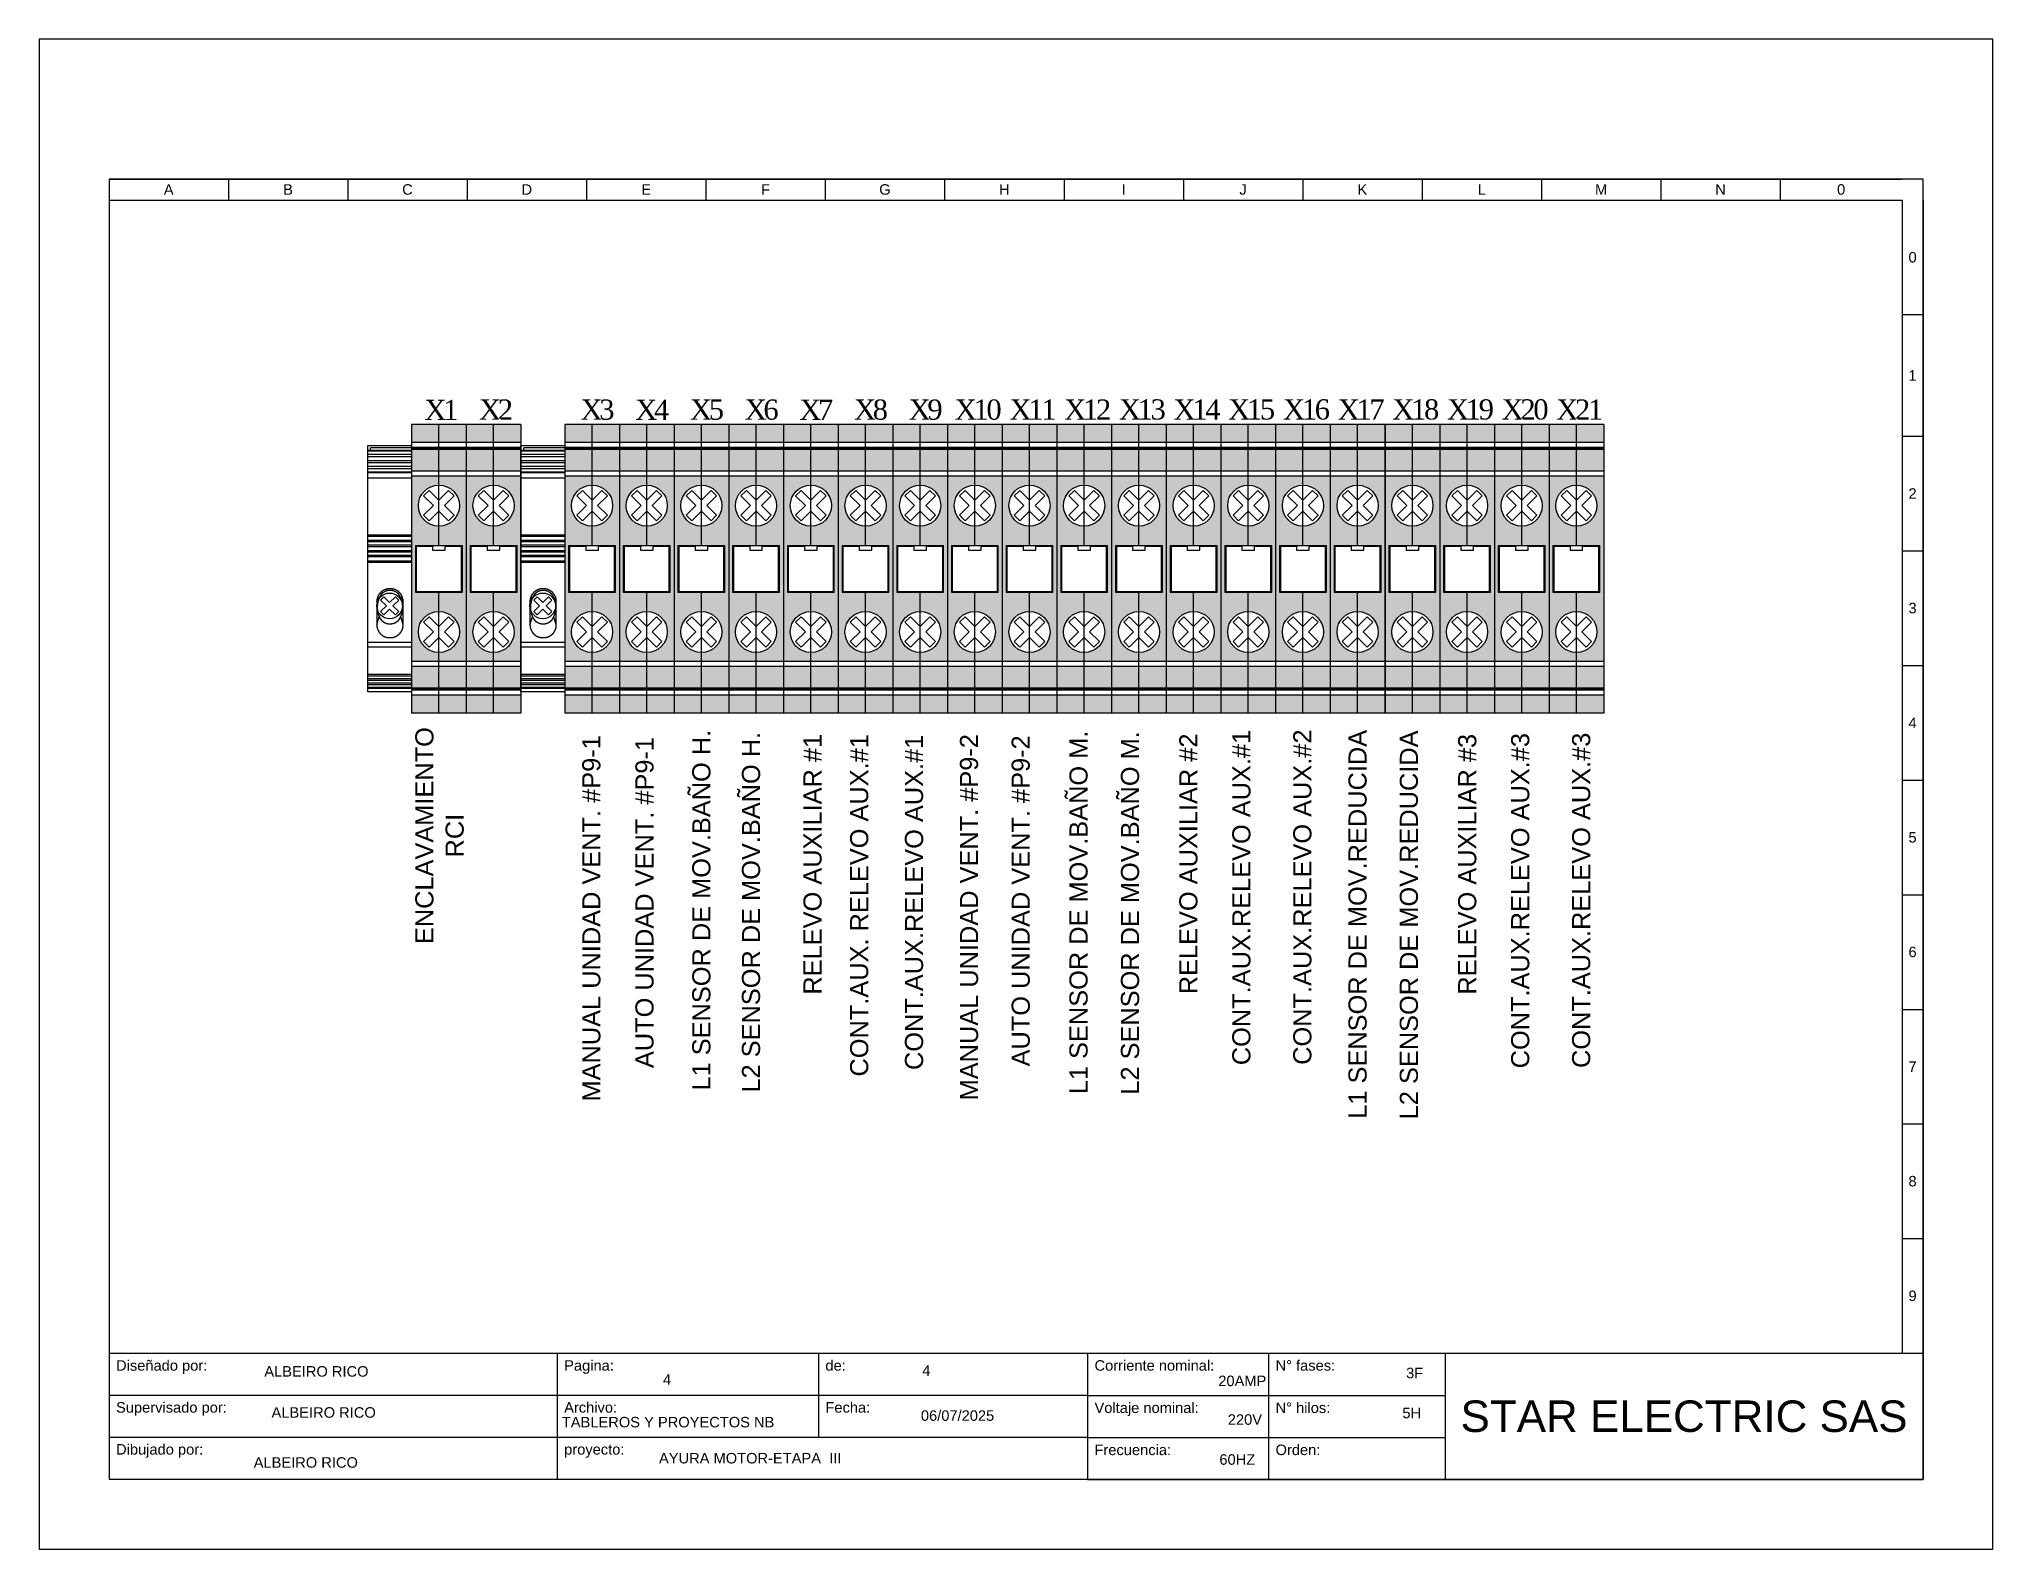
# Model space of a CAD drawing. Header units: millimetres. Extents: x 691 to 18605, y 670 to 10026.
# Drawn here: x 3896 to 4947, y 7249 to 8061 of the extents above; entities that cross this region are included whole.
import ezdxf
from ezdxf.enums import TextEntityAlignment as Align

# ---------------------------------------------------------------- set-up
doc = ezdxf.new("R2010")
doc.units = ezdxf.units.MM
doc.layers.add('CO_TEXTO', color=7, linetype='Continuous')
doc.styles.add('ROMANS', font='romans')
doc.styles.get("Standard").update_dxf_attribs({"font": 'arial.ttf'})

msp = doc.modelspace()

# ---------------------------------------------------------------- texts
at = {"color": 0, "lineweight": 0, "char_height": 9.764, "attachment_point": 2, "rotation": 90}
for s, insert, width in [(' ENCLAVAMIENTO RCI', (4098.8, 7632.8), 71.154), ('MANUAL UNIDAD VENT. #P9-1', (4188.6, 7588.3), 211.422), ('AUTO UNIDAD VENT. #P9-1', (4217.2, 7596.8), 176.382), ('L1 SENSOR DE MOV.BAÑO H.', (4247.8, 7592.7), 310.206), ('L2 SENSOR DE MOV.BAÑO H.', (4274.5, 7591.6), 310.206), ('RELEVO AUXILIAR #1', (4307.6, 7617.4), 310.206), ('CONT.AUX. RELEVO AUX.#1', (4332.7, 7595.3), 216.089), ('CONT.AUX.RELEVO AUX.#1', (4362.2, 7596.9), 216.089), ('MANUAL UNIDAD VENT. #P9-2', (4391.8, 7588.9), 227.824), ('AUTO UNIDAD VENT. #P9-2', (4419.6, 7597.7), 211.579), ('L1 SENSOR DE MOV.BAÑO M.', (4450.7, 7591.5), 310.206), ('L2 SENSOR DE MOV.BAÑO M.', (4478.4, 7591.2), 310.206), ('RELEVO AUXILIAR #2', (4509.8, 7617.6), 310.206), ('CONT.AUX.RELEVO AUX.#1', (4538.3, 7599.5), 216.089), ('CONT.AUX.RELEVO AUX.#2', (4571.1, 7599.7), 216.089), ('L1 SENSOR DE MOV.REDUCIDA', (4600.8, 7585.1), 310.206), ('L2 SENSOR DE MOV.REDUCIDA', (4628.4, 7584.8), 310.206), ('\\pxt25;RELEVO AUXILIAR #3', (4659.8, 7617.4), 310.206), ('CONT.AUX.RELEVO AUX.#3', (4688.3, 7597.8), 216.089), ('CONT.AUX.RELEVO AUX.#3', (4721.1, 7598), 216.089)]:
    msp.add_mtext(s, dxfattribs=dict(at, insert=insert, width=width))
at = {"layer": 'CO_TEXTO', "color": 0, "lineweight": 13, "char_height": 10.868, "attachment_point": 4, "rotation": 0, "style": 'ROMANS'}
for s, insert in [('\\A1;{\\fRomantic|b0|i0|c2|p2;\\T0.85;X1}', (4103.7, 7861.8)), ('\\A1;{\\fRomantic|b0|i0|c2|p2;\\T0.85;X2}', (4133.1, 7862)), ('\\A1;{\\fRomantic|b0|i0|c2|p2;\\T0.85;X3}', (4187.7, 7861.9)), ('\\A1;{\\fRomantic|b0|i0|c2|p2;\\T0.85;X4}', (4217.1, 7861.9)), ('\\A1;{\\fRomantic|b0|i0|c2|p2;\\T0.85;X5}', (4246.6, 7861.9)), ('\\A1;{\\fRomantic|b0|i0|c2|p2;\\T0.85;X6}', (4276, 7861.9)), ('\\A1;{\\fRomantic|b0|i0|c2|p2;\\T0.85;X7}', (4305.4, 7861.9)), ('\\A1;{\\fRomantic|b0|i0|c2|p2;\\T0.85;X8}', (4334.8, 7861.9)), ('\\A1;{\\fRomantic|b0|i0|c2|p2;\\T0.85;X9}', (4364.2, 7861.9)), ('\\A1;{\\fRomantic|b0|i0|c2|p2;\\T0.85;X10}', (4389, 7861.9)), ('\\A1;{\\fRomantic|b0|i0|c2|p2;\\T0.85;X11}', (4418.5, 7862)), ('\\A1;{\\fRomantic|b0|i0|c2|p2;\\T0.85;X12}', (4447.9, 7862)), ('\\A1;{\\fRomantic|b0|i0|c2|p2;\\T0.85;X13}', (4477.3, 7862)), ('\\A1;{\\fRomantic|b0|i0|c2|p2;\\T0.85;X14}', (4506.7, 7862)), ('\\A1;{\\fRomantic|b0|i0|c2|p2;\\T0.85;X15}', (4536.1, 7862)), ('\\A1;{\\fRomantic|b0|i0|c2|p2;\\T0.85;X16}', (4565.6, 7862)), ('\\A1;{\\fRomantic|b0|i0|c2|p2;\\T0.85;X17}', (4595, 7862)), ('\\A1;{\\fRomantic|b0|i0|c2|p2;\\T0.85;X18}', (4624.4, 7862)), ('\\A1;{\\fRomantic|b0|i0|c2|p2;\\T0.85;X19}', (4653.8, 7862)), ('\\A1;{\\fRomantic|b0|i0|c2|p2;\\T0.85;X20}', (4683.2, 7862)), ('\\A1;{\\fRomantic|b0|i0|c2|p2;\\T0.85;X21}', (4712.6, 7862))]:
    msp.add_mtext(s, dxfattribs=dict(at, insert=insert))

# ---------------------------------------------------------------- blocks, each defined once
blk = doc.blocks.new('*T3')
at = {"color": 0, "linetype": 'ByBlock', "lineweight": -2}
for p, q in [((0, 0), (139.92, 0)), ((0, 0), (0, -18)), ((64.08, 0), (64.08, -18)), ((101.44, 0), (101.44, -12)), ((139.92, 0), (139.92, -18)), ((0, -6), (139.92, -6)), ((0, -12), (139.92, -12)), ((0, -18), (139.92, -18))]:
    blk.add_line(p, q, dxfattribs=at)
at = {"color": 0, "char_height": 1.5, "attachment_point": 1}
for s, insert, width in [('{\\fArial|b0|i0|c162|p34;Diseñado por:}', (1, -1), 62.0824), ('{\\fArial|b0|i0|c162|p34;Pagina:}', (65.08, -1), 35.3574), ('{\\fArial|b0|i0|c162|p34;de}:', (102.44, -1), 36.4813), ('{\\fArial|b0|i0|c162|p34;Supervisado por:}', (1, -7), 62.0824), ('{\\fArial|b0|i0|c162|p34;Archivo:}', (65.08, -7), 35.3574), ('Fecha:', (102.44, -7), 36.4813), ('Dibujado por:', (1, -13), 62.0824), ('{\\fArial|b0|i0|c162|p34;proyecto:}', (65.08, -13), 73.8387)]:
    blk.add_mtext(s, dxfattribs=dict(at, insert=insert, width=width))
blk = doc.blocks.new('*T4')
at = {"color": 0, "linetype": 'ByBlock', "lineweight": -2}
for p, q in [((0, 0), (119.48, 0)), ((0, 0), (0, -18.07)), ((25.89, 0), (25.89, -18.07)), ((51.13, 0), (51.13, -18.07)), ((119.48, 0), (119.48, -18.07)), ((0, -6.05), (51.13, -6.05)), ((0, -12.07), (51.13, -12.07)), ((0, -18.07), (119.48, -18.07))]:
    blk.add_line(p, q, dxfattribs=at)
at = {"color": 0}
for s, insert, char_height, width, attachment_point in [('Corriente nominal:', (1, -1), 1.5, 23.894, 1), ('{\\fArial|b0|i0|c162|p34;N° fases:}', (26.89, -1), 1.5, 23.2313, 1), ('Voltaje nominal:', (1, -7.05), 1.5, 23.894, 1), ('{\\fArial|b0|i0|c162|p34;N° hilos:}', (26.89, -7.05), 1.5, 23.2313, 1), ('{\\fArial|b0|i0|c162|p34;STAR ELECTRIC SAS}', (85.3, -9.04), 4.5, 66.3536, 5), ('Frecuencia:', (1, -13.07), 1.5, 23.894, 1), ('{\\fArial|b0|i0|c162|p34;Orden}:', (26.89, -13.07), 1.5, 23.2313, 1)]:
    blk.add_mtext(s, dxfattribs=dict(at, insert=insert, char_height=char_height, width=width, attachment_point=attachment_point))
blk = doc.blocks.new('CAJETIN')
for p, q in [((0, 185.97), (-259.4, 185.97)), ((-259.4, 185.97), (-259.4, 0.07)), ((-259.4, 185.97), (-2.99, 185.97)), ((-259.4, 185.97), (-259.4, 182.97)), ((-242.33, 185.97), (-242.33, 182.97)), ((-225.26, 185.97), (-225.26, 182.97)), ((-208.19, 185.97), (-208.19, 182.97)), ((-191.12, 185.97), (-191.12, 182.97)), ((-174.05, 185.97), (-174.05, 182.97)), ((-156.98, 185.97), (-156.98, 182.97)), ((-139.91, 185.97), (-139.91, 182.97)), ((-122.84, 185.97), (-122.84, 182.97)), ((-105.77, 185.97), (-105.77, 182.97)), ((-88.7, 185.97), (-88.7, 182.97)), ((-71.64, 185.97), (-71.64, 182.97)), ((-54.57, 185.97), (-54.57, 182.97)), ((-37.5, 185.97), (-37.5, 182.97)), ((-20.43, 185.97), (-20.43, 182.97)), ((0, 0.07), (0, 185.97)), ((-259.4, 182.97), (-2.99, 182.97)), ((-3, 182.97), (-3, 18.07)), ((0, 182.97), (0, 18.07)), ((-3, 166.58), (0, 166.58)), ((-3, 149.19), (0, 149.19)), ((-3, 132.8), (0, 132.8)), ((-3, 116.41), (0, 116.41)), ((-3, 100.02), (0, 100.02)), ((-3, 83.63), (0, 83.63)), ((-3, 67.24), (0, 67.24)), ((-3, 50.85), (0, 50.85)), ((-3, 34.46), (0, 34.46)), ((-3, 18.07), (0, 18.07)), ((-259.4, 0.07), (0, 0.07))]:
    blk.add_line(p, q)
blk.add_lwpolyline([(-269.4, -9.93), (10, -9.93), (10, 205.97), (-269.4, 205.97)], close=True)
for name, p in [('*T3', (-259.4, 18.07)), ('*T4', (-119.48, 18.07))]:
    blk.add_blockref(name, p)
blk.add_text('0', height=1.5).set_placement((-2.08, 174.04))
at = {"char_height": 1.5, "attachment_point": 5}
for s, insert, width in [('A', (-250.87, 184.47), 17.0695), ('B', (-233.8, 184.47), 17.0695), ('C', (-216.73, 184.47), 17.0695), ('D', (-199.66, 184.47), 17.0695), ('E', (-182.59, 184.47), 17.0695), ('F', (-165.52, 184.47), 17.0695), ('G', (-148.45, 184.47), 17.0695), ('H', (-131.38, 184.47), 17.0695), ('I', (-114.31, 184.47), 17.0695), ('J', (-97.24, 184.47), 17.0695), ('K', (-80.17, 184.47), 17.0695), ('L', (-63.1, 184.47), 17.0695), ('M', (-46.03, 184.47), 17.0695), ('N', (-28.96, 184.47), 17.0695), ('0', (-11.71, 184.47), 17.4362), ('1', (-1.5, 157.89), 3), ('2', (-1.5, 141), 3), ('3', (-1.5, 124.61), 3), ('4', (-1.5, 108.22), 3), ('5', (-1.5, 91.83), 3), ('6', (-1.5, 75.44), 3), ('7', (-1.5, 59.05), 3), ('8', (-1.5, 42.66), 3), ('9', (-1.5, 26.27), 3)]:
    blk.add_mtext(s, dxfattribs=dict(at, insert=insert, width=width))
for tag, p in [('DISEÑADO_POR', (-230.86, 14.78)), ('SUPERVISADO_POR', (-229.59, 8.32)), ('DIBUJADO_POR', (-231.25, 2.42))]:
    blk.add_attdef(tag, text='', height=1.5).set_placement(p, align=Align.MIDDLE)
for tag, p in [('PAGINA', (-180.19, 13.54)), ('DE', (-143.12, 14.83)), ('A', (-97.02, 13.49)), ('F', (-73.9, 14.47)), ('ARCHIVO', (-179.45, 8.2)), ('FECHA', (-143.31, 8.38)), ('V', (-96.96, 8.58)), ('H', (-74.46, 8.76)), ('PROYECTO', (-180.75, 3.04)), ('HZ', (-98.06, 2.87)), ('OR', (-74.83, 2.5))]:
    blk.add_attdef(tag, p, '', height=1.5)
blk = doc.blocks.new('FRENO DE BORNERA')
at = {"color": 9, "linetype": 'Continuous', "true_color": 0xc7c8ca}
for p, q in [((4, -0.9), (-4, -0.9)), ((4, -0.99), (-4, -0.99)), ((4, -1.64), (-4, -1.64)), ((4, -2.05), (-4, -2.05)), ((-4, -2.7), (4, -2.7)), ((-4, -3.11), (4, -3.11)), ((-3.5, -0.9), (-3.5, -0.41)), ((4, -0.41), (-3.5, -0.41)), ((-4, -3.76), (4, -3.76)), ((-4, -4.17), (4, -4.17)), ((-4, -4.82), (4, -4.82)), ((-4, -4.9), (4, -4.9)), ((-4, -5.88), (4, -5.88)), ((-2.35, -28.49), (-2.35, -32.79)), ((-4, -36.77), (4, -36.77)), ((-4, -41.78), (4, -41.78)), ((-4, -42.09), (4, -42.09)), ((-4, -42.56), (4, -42.56)), ((-4, -42.87), (4, -42.87)), ((-4, -43.37), (4, -43.37)), ((-4, -43.68), (4, -43.68)), ((-4, -44.17), (4, -44.17)), ((4, -44.4), (-4, -44.4))]:
    blk.add_line(p, q, dxfattribs=at)
at = {"color": 251, "linetype": 'Continuous', "true_color": 0x636466}
for p, q in [((-4, -16.29), (4, -16.29)), ((-4, -16.54), (4, -16.54)), ((-4, -17.31), (4, -17.31)), ((-4, -17.56), (4, -17.56)), ((-4, -18.17), (4, -18.17)), ((-4, -18.42), (4, -18.42)), ((-4, -19.2), (4, -19.2)), ((-4, -19.44), (4, -19.44)), ((-4, -20.05), (4, -20.05)), ((-4, -20.05), (4, -20.05)), ((-4, -20.3), (4, -20.3)), ((-4, -21.08), (4, -21.08)), ((-4, -21.32), (4, -21.32)), ((-4, -21.32), (4, -21.32)), ((-2.35, -28.49), (-1.9, -27.79)), ((2.47, -28.49), (2.02, -27.79)), ((-2.35, -32.79), (-1.9, -31.28)), ((2.47, -32.79), (2.02, -31.28))]:
    blk.add_line(p, q, dxfattribs=at)
at = {"color": 9, "linetype": 'Continuous', "true_color": 0xc7c8ca}
blk.add_lwpolyline([(-4, 0), (4, 0), (4, -45), (-4, -45)], close=True, dxfattribs=at)
at = {"color": 9, "true_color": 0xc7c8ca}
blk.add_lwpolyline([(-2.35, -32.79), (-2.35, -32.81), (-2.35, -32.84), (-2.35, -32.86), (-2.35, -32.88), (-2.35, -32.91), (-2.35, -32.93), (-2.35, -32.96), (-2.34, -32.98), (-2.34, -33), (-2.34, -33.03), (-2.34, -33.05), (-2.33, -33.07), (-2.33, -33.1), (-2.33, -33.12), (-2.32, -33.14), (-2.32, -33.17), (-2.32, -33.19), (-2.31, -33.21), (-2.31, -33.23), (-2.3, -33.26), (-2.3, -33.28), (-2.29, -33.3), (-2.29, -33.33), (-2.28, -33.35), (-2.27, -33.37), (-2.27, -33.39), (-2.26, -33.42), (-2.26, -33.44), (-2.25, -33.46), (-2.24, -33.48), (-2.23, -33.51), (-2.23, -33.53), (-2.22, -33.55), (-2.21, -33.57), (-2.2, -33.59), (-2.19, -33.62), (-2.18, -33.64), (-2.18, -33.66), (-2.17, -33.68), (-2.16, -33.7), (-2.15, -33.72), (-2.14, -33.74), (-2.13, -33.77), (-2.12, -33.79), (-2.11, -33.81), (-2.1, -33.83), (-2.09, -33.85), (-2.08, -33.87), (-2.06, -33.89), (-2.05, -33.91), (-2.04, -33.93), (-2.03, -33.95), (-2.02, -33.97), (-2.01, -33.99), (-1.99, -34.01), (-1.98, -34.03), (-1.97, -34.05), (-1.96, -34.07), (-1.94, -34.09), (-1.93, -34.11), (-1.91, -34.13), (-1.9, -34.15), (-1.89, -34.17), (-1.87, -34.19), (-1.86, -34.21), (-1.84, -34.22), (-1.83, -34.24), (-1.82, -34.26), (-1.8, -34.28), (-1.78, -34.3), (-1.77, -34.32), (-1.75, -34.33), (-1.74, -34.35), (-1.72, -34.37), (-1.71, -34.38), (-1.69, -34.4), (-1.68, -34.42), (-1.66, -34.43), (-1.64, -34.45), (-1.62, -34.47), (-1.61, -34.48), (-1.59, -34.5), (-1.57, -34.52), (-1.56, -34.53), (-1.54, -34.55), (-1.52, -34.56), (-1.5, -34.58), (-1.48, -34.59), (-1.47, -34.61), (-1.45, -34.62), (-1.43, -34.64), (-1.41, -34.65), (-1.39, -34.66), (-1.37, -34.68), (-1.36, -34.69), (-1.34, -34.7), (-1.32, -34.72), (-1.3, -34.73), (-1.28, -34.74), (-1.26, -34.76), (-1.24, -34.77), (-1.22, -34.78), (-1.2, -34.79), (-1.18, -34.8), (-1.16, -34.82), (-1.14, -34.83), (-1.12, -34.84), (-1.09, -34.85), (-1.07, -34.86), (-1.05, -34.87), (-1.03, -34.88), (-1.01, -34.89), (-0.99, -34.9), (-0.97, -34.91), (-0.95, -34.92), (-0.92, -34.93), (-0.9, -34.94), (-0.88, -34.95), (-0.86, -34.95), (-0.84, -34.96), (-0.82, -34.97), (-0.79, -34.98), (-0.77, -34.99), (-0.75, -34.99), (-0.73, -35), (-0.7, -35.01), (-0.68, -35.01), (-0.66, -35.02), (-0.64, -35.03), (-0.61, -35.03), (-0.59, -35.04), (-0.57, -35.04), (-0.55, -35.05), (-0.52, -35.05), (-0.5, -35.06), (-0.48, -35.06), (-0.45, -35.07), (-0.43, -35.07), (-0.41, -35.08), (-0.38, -35.08), (-0.36, -35.08), (-0.34, -35.09), (-0.31, -35.09), (-0.29, -35.09), (-0.27, -35.09), (-0.24, -35.1), (-0.22, -35.1), (-0.2, -35.1), (-0.17, -35.1), (-0.15, -35.1), (-0.13, -35.1), (-0.1, -35.11), (-0.08, -35.11), (-0.06, -35.11), (-0.03, -35.11), (-0.01, -35.11), (0.01, -35.11), (0.04, -35.11), (0.06, -35.1), (0.08, -35.11), (0.11, -35.11), (0.13, -35.11), (0.16, -35.11), (0.18, -35.11), (0.2, -35.11), (0.23, -35.1), (0.25, -35.1), (0.27, -35.1), (0.3, -35.1), (0.32, -35.1), (0.34, -35.1), (0.37, -35.09), (0.39, -35.09), (0.41, -35.09), (0.44, -35.09), (0.46, -35.08), (0.48, -35.08), (0.5, -35.08), (0.53, -35.07), (0.55, -35.07), (0.57, -35.06), (0.6, -35.06), (0.62, -35.06), (0.64, -35.05), (0.67, -35.05), (0.69, -35.04), (0.71, -35.03), (0.73, -35.03), (0.76, -35.02), (0.78, -35.02), (0.8, -35.01), (0.82, -35), (0.85, -35), (0.87, -34.99), (0.89, -34.98), (0.91, -34.97), (0.94, -34.97), (0.96, -34.96), (0.98, -34.95), (1, -34.94), (1.02, -34.93), (1.04, -34.92), (1.07, -34.91), (1.09, -34.9), (1.11, -34.89), (1.13, -34.88), (1.15, -34.87), (1.17, -34.86), (1.19, -34.85), (1.21, -34.84), (1.24, -34.83), (1.26, -34.82), (1.28, -34.81), (1.3, -34.8), (1.32, -34.79), (1.34, -34.77), (1.36, -34.76), (1.38, -34.75), (1.4, -34.74), (1.42, -34.72), (1.44, -34.71), (1.46, -34.7), (1.48, -34.68), (1.49, -34.67), (1.51, -34.66), (1.53, -34.64), (1.55, -34.63), (1.57, -34.62), (1.59, -34.6), (1.61, -34.59), (1.63, -34.57), (1.64, -34.56), (1.66, -34.54), (1.68, -34.53), (1.7, -34.51), (1.72, -34.5), (1.73, -34.48), (1.75, -34.47), (1.77, -34.45), (1.78, -34.43), (1.8, -34.42), (1.82, -34.4), (1.83, -34.38), (1.85, -34.37), (1.87, -34.35), (1.88, -34.33), (1.9, -34.31), (1.91, -34.3), (1.93, -34.28), (1.94, -34.26), (1.96, -34.24), (1.97, -34.22), (1.99, -34.21), (2, -34.19), (2.02, -34.17), (2.03, -34.15), (2.04, -34.13), (2.06, -34.11), (2.07, -34.09), (2.08, -34.07), (2.1, -34.06), (2.11, -34.04), (2.12, -34.02), (2.13, -34), (2.15, -33.98), (2.16, -33.95), (2.17, -33.94), (2.18, -33.92), (2.19, -33.89), (2.2, -33.87), (2.21, -33.85), (2.22, -33.83), (2.24, -33.81), (2.25, -33.79), (2.26, -33.77), (2.27, -33.75), (2.28, -33.73), (2.28, -33.7), (2.29, -33.68), (2.3, -33.66), (2.31, -33.64), (2.32, -33.62), (2.33, -33.6), (2.34, -33.57), (2.34, -33.55), (2.35, -33.53), (2.36, -33.51), (2.37, -33.49), (2.37, -33.46), (2.38, -33.44), (2.39, -33.42), (2.39, -33.39), (2.4, -33.37), (2.4, -33.35), (2.41, -33.33), (2.42, -33.3), (2.42, -33.28), (2.43, -33.26), (2.43, -33.24), (2.44, -33.21), (2.44, -33.19), (2.44, -33.17), (2.45, -33.14), (2.45, -33.12), (2.45, -33.1), (2.46, -33.07), (2.46, -33.05), (2.46, -33.03), (2.46, -33), (2.47, -32.98), (2.47, -32.96), (2.47, -32.93), (2.47, -32.91), (2.47, -32.88), (2.47, -32.86), (2.47, -32.84), (2.47, -32.81), (2.47, -32.79), (2.47, -28.49), (2.47, -28.47), (2.47, -28.45), (2.47, -28.42), (2.47, -28.4), (2.47, -28.38), (2.47, -28.35), (2.47, -28.33), (2.47, -28.31), (2.46, -28.28), (2.46, -28.26), (2.46, -28.24), (2.46, -28.21), (2.45, -28.19), (2.45, -28.17), (2.45, -28.14), (2.44, -28.12), (2.44, -28.1), (2.43, -28.07), (2.43, -28.05), (2.42, -28.03), (2.42, -28), (2.41, -27.98), (2.41, -27.96), (2.4, -27.94), (2.4, -27.92), (2.39, -27.89), (2.38, -27.87), (2.38, -27.85), (2.37, -27.82), (2.36, -27.8), (2.36, -27.78), (2.35, -27.76), (2.34, -27.74), (2.33, -27.71), (2.32, -27.69), (2.31, -27.67), (2.31, -27.65), (2.3, -27.63), (2.29, -27.6), (2.28, -27.58), (2.27, -27.56), (2.26, -27.54), (2.25, -27.52), (2.24, -27.5), (2.23, -27.48), (2.22, -27.46), (2.21, -27.43), (2.2, -27.41), (2.19, -27.39), (2.17, -27.37), (2.16, -27.35), (2.15, -27.33), (2.14, -27.31), (2.13, -27.29), (2.12, -27.27), (2.1, -27.25), (2.09, -27.23), (2.08, -27.21), (2.06, -27.19), (2.05, -27.17), (2.04, -27.15), (2.02, -27.13), (2.01, -27.12), (1.99, -27.1), (1.98, -27.08), (1.97, -27.06), (1.95, -27.04), (1.94, -27.02), (1.92, -27.01), (1.91, -26.99), (1.89, -26.97), (1.88, -26.95), (1.86, -26.94), (1.85, -26.92), (1.83, -26.9), (1.81, -26.88), (1.8, -26.87), (1.78, -26.85), (1.76, -26.83), (1.75, -26.82), (1.73, -26.8), (1.71, -26.78), (1.7, -26.77), (1.68, -26.75), (1.66, -26.74), (1.64, -26.72), (1.62, -26.71), (1.61, -26.69), (1.59, -26.68), (1.57, -26.66), (1.55, -26.65), (1.53, -26.63), (1.51, -26.62), (1.49, -26.61), (1.48, -26.59), (1.46, -26.58), (1.44, -26.57), (1.42, -26.55), (1.4, -26.54), (1.38, -26.53), (1.36, -26.52), (1.34, -26.51), (1.32, -26.49), (1.3, -26.48), (1.28, -26.47), (1.26, -26.46), (1.24, -26.45), (1.22, -26.44), (1.19, -26.43), (1.17, -26.42), (1.15, -26.41), (1.13, -26.4), (1.11, -26.39), (1.09, -26.38), (1.07, -26.37), (1.05, -26.36), (1.02, -26.35), (1, -26.34), (0.98, -26.33), (0.96, -26.32), (0.94, -26.32), (0.91, -26.31), (0.89, -26.3), (0.87, -26.29), (0.85, -26.29), (0.83, -26.28), (0.8, -26.27), (0.78, -26.27), (0.76, -26.26), (0.74, -26.25), (0.71, -26.25), (0.69, -26.24), (0.67, -26.24), (0.64, -26.23), (0.62, -26.23), (0.6, -26.22), (0.57, -26.22), (0.55, -26.21), (0.53, -26.21), (0.51, -26.21), (0.48, -26.2), (0.46, -26.2), (0.44, -26.2), (0.41, -26.19), (0.39, -26.19), (0.37, -26.19), (0.34, -26.19), (0.32, -26.19), (0.3, -26.18), (0.27, -26.18), (0.25, -26.18), (0.23, -26.18), (0.2, -26.18), (0.18, -26.18), (0.16, -26.18), (0.13, -26.18), (0.11, -26.18), (0.08, -26.18), (0.06, -26.18), (0.04, -26.18), (0.01, -26.18), (-0.01, -26.18), (-0.03, -26.18), (-0.06, -26.18), (-0.08, -26.18), (-0.1, -26.18), (-0.13, -26.18), (-0.15, -26.18), (-0.17, -26.18), (-0.2, -26.19), (-0.22, -26.19), (-0.24, -26.19), (-0.27, -26.19), (-0.29, -26.19), (-0.31, -26.2), (-0.34, -26.2), (-0.36, -26.2), (-0.38, -26.21), (-0.41, -26.21), (-0.43, -26.22), (-0.45, -26.22), (-0.48, -26.22), (-0.5, -26.23), (-0.52, -26.23), (-0.54, -26.24), (-0.57, -26.24), (-0.59, -26.25), (-0.61, -26.26), (-0.63, -26.26), (-0.66, -26.27), (-0.68, -26.28), (-0.7, -26.28), (-0.72, -26.29), (-0.75, -26.3), (-0.77, -26.31), (-0.79, -26.31), (-0.81, -26.32), (-0.84, -26.33), (-0.86, -26.34), (-0.88, -26.35), (-0.9, -26.35), (-0.92, -26.36), (-0.94, -26.37), (-0.97, -26.38), (-0.99, -26.39), (-1.01, -26.4), (-1.03, -26.41), (-1.05, -26.42), (-1.07, -26.43), (-1.09, -26.44), (-1.11, -26.45), (-1.13, -26.47), (-1.16, -26.48), (-1.18, -26.49), (-1.2, -26.5), (-1.22, -26.51), (-1.24, -26.52), (-1.26, -26.54), (-1.28, -26.55), (-1.3, -26.56), (-1.32, -26.57), (-1.34, -26.59), (-1.35, -26.6), (-1.37, -26.61), (-1.39, -26.63), (-1.41, -26.64), (-1.43, -26.65), (-1.45, -26.67), (-1.47, -26.68), (-1.49, -26.7), (-1.5, -26.71), (-1.52, -26.73), (-1.54, -26.74), (-1.56, -26.76), (-1.58, -26.77), (-1.59, -26.79), (-1.61, -26.8), (-1.63, -26.82), (-1.64, -26.84), (-1.66, -26.85), (-1.68, -26.87), (-1.69, -26.89), (-1.71, -26.9), (-1.73, -26.92), (-1.74, -26.94), (-1.76, -26.95), (-1.78, -26.97), (-1.79, -26.99), (-1.81, -27.01), (-1.82, -27.02), (-1.84, -27.04), (-1.85, -27.06), (-1.87, -27.08), (-1.88, -27.1), (-1.89, -27.12), (-1.91, -27.13), (-1.92, -27.15), (-1.94, -27.17), (-1.95, -27.19), (-1.96, -27.21), (-1.98, -27.23), (-1.99, -27.25), (-2, -27.27), (-2.01, -27.29), (-2.02, -27.31), (-2.04, -27.33), (-2.05, -27.35), (-2.06, -27.37), (-2.07, -27.39), (-2.08, -27.41), (-2.09, -27.43), (-2.1, -27.45), (-2.11, -27.47), (-2.12, -27.5), (-2.13, -27.52), (-2.14, -27.54), (-2.15, -27.56), (-2.16, -27.58), (-2.17, -27.6), (-2.18, -27.62), (-2.19, -27.65), (-2.2, -27.67), (-2.21, -27.69), (-2.21, -27.71), (-2.22, -27.73), (-2.23, -27.76), (-2.24, -27.78), (-2.25, -27.8), (-2.25, -27.82), (-2.26, -27.84), (-2.26, -27.87), (-2.27, -27.89), (-2.28, -27.91), (-2.28, -27.94), (-2.29, -27.96), (-2.29, -27.98), (-2.3, -28), (-2.3, -28.03), (-2.31, -28.05), (-2.31, -28.07), (-2.32, -28.1), (-2.32, -28.12), (-2.33, -28.14), (-2.33, -28.17), (-2.33, -28.19), (-2.34, -28.21), (-2.34, -28.24), (-2.34, -28.26), (-2.34, -28.28), (-2.34, -28.31), (-2.35, -28.33), (-2.35, -28.35), (-2.35, -28.38), (-2.35, -28.4), (-2.35, -28.42), (-2.35, -28.45), (-2.35, -28.47), (-2.35, -28.49)], dxfattribs=at)
at = {"color": 252, "true_color": 0x939598}
blk.add_lwpolyline([(0, -29.9), (1.06, -30.96), (1.66, -30.36), (0.6, -29.3), (1.66, -28.24), (1.06, -27.64), (0, -28.7), (-1.06, -27.64), (-1.66, -28.24), (-0.6, -29.3), (-1.66, -30.36), (-1.06, -30.96)], close=True, dxfattribs=at)
at = {"color": 9, "linetype": 'Continuous', "true_color": 0xc7c8ca}
blk.add_lwpolyline([(4, -35.99), (-4, -35.99)], dxfattribs=at)
at = {"color": 251, "true_color": 0x636466}
for points in [[(-1.9, -27.79, 0), (-1.91, -27.79, 0), (-1.91, -27.8, 0), (-1.91, -27.81, 0), (-1.92, -27.82, 0), (-1.92, -27.83, 0), (-1.92, -27.84, 0), (-1.93, -27.85, 0), (-1.93, -27.85, 0), (-1.93, -27.86, 0), (-1.94, -27.87, 0), (-1.94, -27.88, 0), (-1.94, -27.89, 0), (-1.95, -27.9, 0), (-1.95, -27.91, 0), (-1.95, -27.92, 0), (-1.96, -27.92, 0), (-1.96, -27.93, 0), (-1.96, -27.94, 0), (-1.97, -27.95, 0), (-1.97, -27.96, 0), (-1.98, -27.97, 0), (-1.98, -27.98, 0), (-1.98, -27.99, 0), (-1.98, -27.99, 0), (-1.99, -28, 0), (-1.99, -28.01, 0), (-2, -28.02, 0), (-2, -28.03, 0), (-2, -28.04, 0), (-2, -28.05, 0), (-2.01, -28.06, 0), (-2.01, -28.07, 0), (-2.01, -28.07, 0), (-2.02, -28.08, 0), (-2.02, -28.09, 0), (-2.02, -28.1, 0), (-2.03, -28.11, 0), (-2.03, -28.12, 0), (-2.03, -28.13, 0), (-2.03, -28.14, 0), (-2.04, -28.15, 0), (-2.04, -28.15, 0), (-2.04, -28.16, 0), (-2.05, -28.17, 0), (-2.05, -28.18, 0), (-2.05, -28.19, 0), (-2.06, -28.2, 0), (-2.06, -28.21, 0), (-2.06, -28.22, 0), (-2.06, -28.23, 0), (-2.07, -28.24, 0), (-2.07, -28.24, 0), (-2.07, -28.25, 0), (-2.07, -28.26, 0), (-2.08, -28.27, 0), (-2.08, -28.28, 0), (-2.08, -28.29, 0), (-2.09, -28.3, 0), (-2.09, -28.31, 0), (-2.09, -28.32, 0), (-2.09, -28.33, 0), (-2.1, -28.33, 0), (-2.1, -28.34, 0), (-2.1, -28.35, 0), (-2.1, -28.36, 0), (-2.11, -28.37, 0), (-2.11, -28.38, 0), (-2.11, -28.39, 0), (-2.11, -28.4, 0), (-2.12, -28.41, 0), (-2.12, -28.41, 0), (-2.12, -28.42, 0), (-2.12, -28.43, 0), (-2.13, -28.44, 0), (-2.13, -28.45, 0), (-2.13, -28.46, 0), (-2.13, -28.47, 0), (-2.14, -28.48, 0), (-2.14, -28.49, 0), (-2.14, -28.5, 0), (-2.14, -28.51, 0), (-2.14, -28.52, 0), (-2.15, -28.52, 0), (-2.15, -28.53, 0), (-2.15, -28.54, 0), (-2.15, -28.55, 0), (-2.16, -28.56, 0), (-2.16, -28.57, 0), (-2.16, -28.58, 0), (-2.16, -28.59, 0), (-2.16, -28.6, 0), (-2.17, -28.61, 0), (-2.17, -28.62, 0), (-2.17, -28.63, 0), (-2.17, -28.63, 0), (-2.17, -28.64, 0), (-2.18, -28.65, 0), (-2.18, -28.66, 0), (-2.18, -28.67, 0), (-2.18, -28.68, 0), (-2.18, -28.69, 0), (-2.19, -28.7, 0), (-2.19, -28.71, 0), (-2.19, -28.72, 0), (-2.19, -28.73, 0), (-2.19, -28.73, 0), (-2.19, -28.74, 0), (-2.2, -28.75, 0), (-2.2, -28.76, 0), (-2.2, -28.77, 0), (-2.2, -28.78, 0), (-2.2, -28.79, 0), (-2.2, -28.8, 0), (-2.21, -28.81, 0), (-2.21, -28.82, 0), (-2.21, -28.83, 0), (-2.21, -28.84, 0), (-2.21, -28.85, 0), (-2.21, -28.86, 0), (-2.22, -28.86, 0), (-2.22, -28.87, 0), (-2.22, -28.88, 0), (-2.22, -28.89, 0), (-2.22, -28.9, 0), (-2.22, -28.91, 0), (-2.22, -28.92, 0), (-2.23, -28.93, 0), (-2.23, -28.94, 0), (-2.23, -28.95, 0), (-2.23, -28.96, 0), (-2.23, -28.97, 0), (-2.23, -28.98, 0), (-2.23, -28.98, 0), (-2.23, -28.99, 0), (-2.24, -29, 0), (-2.24, -29.01, 0), (-2.24, -29.02, 0), (-2.24, -29.03, 0), (-2.24, -29.04, 0), (-2.24, -29.05, 0), (-2.24, -29.06, 0), (-2.25, -29.07, 0), (-2.25, -29.08, 0), (-2.25, -29.09, 0), (-2.25, -29.1, 0), (-2.25, -29.11, 0), (-2.25, -29.12, 0), (-2.25, -29.13, 0), (-2.25, -29.13, 0), (-2.25, -29.14, 0), (-2.25, -29.15, 0), (-2.25, -29.16, 0), (-2.26, -29.17, 0), (-2.26, -29.18, 0), (-2.26, -29.19, 0), (-2.26, -29.2, 0), (-2.26, -29.21, 0), (-2.26, -29.22, 0), (-2.26, -29.23, 0), (-2.26, -29.24, 0), (-2.26, -29.25, 0), (-2.26, -29.26, 0), (-2.26, -29.27, 0), (-2.26, -29.27, 0), (-2.26, -29.28, 0), (-2.26, -29.29, 0), (-2.27, -29.3, 0), (-2.27, -29.31, 0), (-2.27, -29.32, 0), (-2.27, -29.33, 0), (-2.27, -29.34, 0), (-2.27, -29.35, 0), (-2.27, -29.36, 0), (-2.27, -29.37, 0), (-2.27, -29.38, 0), (-2.27, -29.39, 0), (-2.27, -29.4, 0), (-2.27, -29.41, 0), (-2.27, -29.42, 0), (-2.27, -29.43, 0), (-2.27, -29.43, 0), (-2.27, -29.44, 0), (-2.27, -29.45, 0), (-2.27, -29.46, 0), (-2.27, -29.47, 0), (-2.27, -29.48, 0), (-2.27, -29.49, 0), (-2.27, -29.5, 0), (-2.27, -29.51, 0), (-2.27, -29.52, 0), (-2.27, -29.53, 0), (-2.27, -29.54, 0), (-2.27, -29.55, 0), (-2.27, -29.56, 0), (-2.27, -29.57, 0), (-2.27, -29.58, 0), (-2.27, -29.59, 0), (-2.27, -29.59, 0), (-2.27, -29.6, 0), (-2.27, -29.61, 0), (-2.27, -29.62, 0), (-2.27, -29.63, 0), (-2.27, -29.64, 0), (-2.27, -29.65, 0), (-2.27, -29.66, 0), (-2.27, -29.67, 0), (-2.27, -29.68, 0), (-2.27, -29.69, 0), (-2.27, -29.7, 0), (-2.27, -29.71, 0), (-2.27, -29.72, 0), (-2.27, -29.73, 0), (-2.27, -29.73, 0), (-2.27, -29.74, 0), (-2.27, -29.75, 0), (-2.27, -29.76, 0), (-2.27, -29.77, 0), (-2.27, -29.78, 0), (-2.27, -29.79, 0), (-2.27, -29.8, 0), (-2.27, -29.81, 0), (-2.27, -29.82, 0), (-2.27, -29.83, 0), (-2.26, -29.84, 0), (-2.26, -29.85, 0), (-2.26, -29.86, 0), (-2.26, -29.87, 0), (-2.26, -29.88, 0), (-2.26, -29.89, 0), (-2.26, -29.89, 0), (-2.26, -29.9, 0), (-2.26, -29.91, 0), (-2.26, -29.92, 0), (-2.26, -29.93, 0), (-2.26, -29.94, 0), (-2.26, -29.95, 0), (-2.25, -29.96, 0), (-2.25, -29.97, 0), (-2.25, -29.98, 0), (-2.25, -29.99, 0), (-2.25, -30, 0), (-2.25, -30.01, 0), (-2.25, -30.02, 0), (-2.25, -30.03, 0), (-2.25, -30.04, 0), (-2.25, -30.04, 0), (-2.24, -30.05, 0), (-2.24, -30.06, 0), (-2.24, -30.07, 0), (-2.24, -30.08, 0), (-2.24, -30.09, 0), (-2.24, -30.1, 0), (-2.24, -30.11, 0), (-2.23, -30.12, 0), (-2.23, -30.13, 0), (-2.23, -30.14, 0), (-2.23, -30.15, 0), (-2.23, -30.16, 0), (-2.23, -30.16, 0), (-2.23, -30.17, 0), (-2.23, -30.18, 0), (-2.22, -30.19, 0), (-2.22, -30.2, 0), (-2.22, -30.21, 0), (-2.22, -30.22, 0), (-2.22, -30.23, 0), (-2.22, -30.24, 0), (-2.21, -30.25, 0), (-2.21, -30.26, 0), (-2.21, -30.27, 0), (-2.21, -30.28, 0), (-2.21, -30.28, 0), (-2.21, -30.29, 0), (-2.2, -30.3, 0), (-2.2, -30.31, 0), (-2.2, -30.32, 0), (-2.2, -30.33, 0), (-2.2, -30.34, 0), (-2.19, -30.35, 0), (-2.19, -30.36, 0), (-2.19, -30.37, 0), (-2.19, -30.38, 0), (-2.19, -30.39, 0), (-2.19, -30.4, 0), (-2.18, -30.41, 0), (-2.18, -30.41, 0), (-2.18, -30.42, 0), (-2.18, -30.43, 0), (-2.18, -30.44, 0), (-2.17, -30.45, 0), (-2.17, -30.46, 0), (-2.17, -30.47, 0), (-2.17, -30.48, 0), (-2.17, -30.49, 0), (-2.16, -30.5, 0), (-2.16, -30.51, 0), (-2.16, -30.52, 0), (-2.16, -30.52, 0), (-2.16, -30.53, 0), (-2.15, -30.54, 0), (-2.15, -30.55, 0), (-2.15, -30.56, 0), (-2.15, -30.57, 0), (-2.14, -30.58, 0), (-2.14, -30.59, 0), (-2.14, -30.6, 0), (-2.14, -30.61, 0), (-2.13, -30.62, 0), (-2.13, -30.62, 0), (-2.13, -30.63, 0), (-2.13, -30.64, 0), (-2.12, -30.65, 0), (-2.12, -30.66, 0), (-2.12, -30.67, 0), (-2.12, -30.68, 0), (-2.11, -30.69, 0), (-2.11, -30.7, 0), (-2.11, -30.71, 0), (-2.1, -30.71, 0), (-2.1, -30.72, 0), (-2.1, -30.73, 0), (-2.1, -30.74, 0), (-2.09, -30.75, 0), (-2.09, -30.76, 0), (-2.09, -30.77, 0), (-2.09, -30.78, 0), (-2.08, -30.79, 0), (-2.08, -30.8, 0), (-2.08, -30.8, 0), (-2.07, -30.81, 0), (-2.07, -30.82, 0), (-2.07, -30.83, 0), (-2.07, -30.84, 0), (-2.06, -30.85, 0), (-2.06, -30.86, 0), (-2.06, -30.87, 0), (-2.05, -30.88, 0), (-2.05, -30.88, 0), (-2.05, -30.89, 0), (-2.04, -30.9, 0), (-2.04, -30.91, 0), (-2.04, -30.92, 0), (-2.03, -30.93, 0), (-2.03, -30.94, 0), (-2.03, -30.95, 0), (-2.03, -30.96, 0), (-2.02, -30.96, 0), (-2.02, -30.97, 0), (-2.02, -30.98, 0), (-2.01, -30.99, 0), (-2.01, -31, 0), (-2.01, -31.01, 0), (-2, -31.02, 0), (-2, -31.03, 0), (-2, -31.03, 0), (-1.99, -31.04, 0), (-1.99, -31.05, 0), (-1.99, -31.06, 0), (-1.98, -31.07, 0), (-1.98, -31.08, 0), (-1.98, -31.09, 0), (-1.97, -31.1, 0), (-1.97, -31.1, 0), (-1.97, -31.11, 0), (-1.96, -31.12, 0), (-1.96, -31.13, 0), (-1.96, -31.14, 0), (-1.95, -31.15, 0), (-1.95, -31.16, 0), (-1.95, -31.17, 0), (-1.94, -31.18, 0), (-1.94, -31.18, 0), (-1.94, -31.19, 0), (-1.93, -31.2, 0), (-1.93, -31.21, 0), (-1.93, -31.22, 0), (-1.92, -31.23, 0), (-1.92, -31.24, 0), (-1.92, -31.25, 0), (-1.91, -31.25, 0), (-1.91, -31.26, 0), (-1.91, -31.27, 0), (-1.9, -31.28, 0)], [(0.06, -26.48, 0), (0.05, -26.48, 0), (0.05, -26.48, 0), (0.04, -26.48, 0), (0.04, -26.48, 0), (0.03, -26.48, 0), (0.02, -26.48, 0), (0.02, -26.49, 0), (0.01, -26.49, 0), (0.01, -26.49, 0), (0, -26.49, 0), (0, -26.49, 0), (-0.01, -26.49, 0), (-0.02, -26.49, 0), (-0.02, -26.49, 0), (-0.03, -26.49, 0), (-0.04, -26.49, 0), (-0.04, -26.49, 0), (-0.05, -26.49, 0), (-0.05, -26.49, 0), (-0.06, -26.49, 0), (-0.07, -26.49, 0), (-0.07, -26.49, 0), (-0.08, -26.49, 0), (-0.08, -26.49, 0), (-0.09, -26.49, 0), (-0.1, -26.49, 0), (-0.1, -26.49, 0), (-0.11, -26.49, 0), (-0.11, -26.49, 0), (-0.12, -26.49, 0), (-0.13, -26.49, 0), (-0.13, -26.49, 0), (-0.14, -26.49, 0), (-0.14, -26.49, 0), (-0.15, -26.49, 0), (-0.16, -26.49, 0), (-0.16, -26.49, 0), (-0.17, -26.49, 0), (-0.17, -26.49, 0), (-0.18, -26.49, 0), (-0.19, -26.49, 0), (-0.19, -26.49, 0), (-0.2, -26.5, 0), (-0.2, -26.5, 0), (-0.21, -26.5, 0), (-0.22, -26.5, 0), (-0.22, -26.5, 0), (-0.23, -26.5, 0), (-0.23, -26.5, 0), (-0.24, -26.5, 0), (-0.25, -26.5, 0), (-0.25, -26.5, 0), (-0.26, -26.5, 0), (-0.26, -26.5, 0), (-0.27, -26.51, 0), (-0.28, -26.51, 0), (-0.28, -26.51, 0), (-0.29, -26.51, 0), (-0.29, -26.51, 0), (-0.3, -26.51, 0), (-0.31, -26.51, 0), (-0.31, -26.51, 0), (-0.32, -26.51, 0), (-0.32, -26.51, 0), (-0.33, -26.51, 0), (-0.34, -26.52, 0), (-0.34, -26.52, 0), (-0.35, -26.52, 0), (-0.35, -26.52, 0), (-0.36, -26.52, 0), (-0.36, -26.52, 0), (-0.37, -26.52, 0), (-0.38, -26.52, 0), (-0.38, -26.53, 0), (-0.39, -26.53, 0), (-0.39, -26.53, 0), (-0.4, -26.53, 0), (-0.41, -26.53, 0), (-0.41, -26.53, 0), (-0.42, -26.53, 0), (-0.42, -26.53, 0), (-0.43, -26.54, 0), (-0.43, -26.54, 0), (-0.44, -26.54, 0), (-0.45, -26.54, 0), (-0.45, -26.54, 0), (-0.46, -26.54, 0), (-0.47, -26.54, 0), (-0.47, -26.54, 0), (-0.48, -26.55, 0), (-0.48, -26.55, 0), (-0.49, -26.55, 0), (-0.49, -26.55, 0), (-0.5, -26.55, 0), (-0.51, -26.55, 0), (-0.51, -26.56, 0), (-0.52, -26.56, 0), (-0.52, -26.56, 0), (-0.53, -26.56, 0), (-0.53, -26.56, 0), (-0.54, -26.56, 0), (-0.55, -26.56, 0), (-0.55, -26.57, 0), (-0.56, -26.57, 0), (-0.56, -26.57, 0), (-0.57, -26.57, 0), (-0.57, -26.57, 0), (-0.58, -26.58, 0), (-0.59, -26.58, 0), (-0.59, -26.58, 0), (-0.6, -26.58, 0), (-0.6, -26.58, 0), (-0.61, -26.58, 0), (-0.62, -26.59, 0), (-0.62, -26.59, 0), (-0.63, -26.59, 0), (-0.63, -26.59, 0), (-0.64, -26.59, 0), (-0.64, -26.6, 0), (-0.65, -26.6, 0), (-0.66, -26.6, 0), (-0.66, -26.6, 0), (-0.67, -26.6, 0), (-0.67, -26.61, 0), (-0.68, -26.61, 0), (-0.68, -26.61, 0), (-0.69, -26.61, 0), (-0.7, -26.61, 0), (-0.7, -26.62, 0), (-0.71, -26.62, 0), (-0.71, -26.62, 0), (-0.72, -26.62, 0), (-0.72, -26.62, 0), (-0.73, -26.63, 0), (-0.73, -26.63, 0), (-0.74, -26.63, 0), (-0.75, -26.63, 0), (-0.75, -26.64, 0), (-0.76, -26.64, 0), (-0.76, -26.64, 0), (-0.77, -26.64, 0), (-0.77, -26.65, 0), (-0.78, -26.65, 0), (-0.79, -26.65, 0), (-0.79, -26.65, 0), (-0.8, -26.65, 0), (-0.8, -26.66, 0), (-0.81, -26.66, 0), (-0.81, -26.66, 0), (-0.82, -26.66, 0), (-0.82, -26.67, 0), (-0.83, -26.67, 0), (-0.83, -26.67, 0), (-0.84, -26.67, 0), (-0.85, -26.68, 0), (-0.85, -26.68, 0), (-0.86, -26.68, 0), (-0.86, -26.68, 0), (-0.87, -26.69, 0), (-0.87, -26.69, 0), (-0.88, -26.69, 0), (-0.88, -26.69, 0), (-0.89, -26.7, 0), (-0.89, -26.7, 0), (-0.9, -26.7, 0), (-0.91, -26.7, 0), (-0.91, -26.71, 0), (-0.92, -26.71, 0), (-0.92, -26.71, 0), (-0.93, -26.72, 0), (-0.93, -26.72, 0), (-0.94, -26.72, 0), (-0.94, -26.72, 0), (-0.95, -26.73, 0), (-0.95, -26.73, 0), (-0.96, -26.73, 0), (-0.96, -26.74, 0), (-0.97, -26.74, 0), (-0.97, -26.74, 0), (-0.98, -26.74, 0), (-0.98, -26.75, 0), (-0.99, -26.75, 0), (-1, -26.75, 0), (-1, -26.76, 0), (-1.01, -26.76, 0), (-1.01, -26.76, 0), (-1.02, -26.76, 0), (-1.02, -26.77, 0), (-1.03, -26.77, 0), (-1.03, -26.77, 0), (-1.04, -26.78, 0), (-1.04, -26.78, 0), (-1.05, -26.78, 0), (-1.05, -26.79, 0), (-1.06, -26.79, 0), (-1.06, -26.79, 0), (-1.07, -26.8, 0), (-1.07, -26.8, 0), (-1.08, -26.8, 0), (-1.08, -26.81, 0), (-1.09, -26.81, 0), (-1.09, -26.81, 0), (-1.1, -26.81, 0), (-1.1, -26.82, 0), (-1.11, -26.82, 0), (-1.11, -26.83, 0), (-1.12, -26.83, 0), (-1.12, -26.83, 0), (-1.13, -26.83, 0), (-1.13, -26.84, 0), (-1.14, -26.84, 0), (-1.14, -26.85, 0), (-1.15, -26.85, 0), (-1.15, -26.85, 0), (-1.16, -26.86, 0), (-1.16, -26.86, 0), (-1.17, -26.86, 0), (-1.17, -26.87, 0), (-1.18, -26.87, 0), (-1.18, -26.87, 0), (-1.19, -26.88, 0), (-1.19, -26.88, 0), (-1.2, -26.88, 0), (-1.2, -26.89, 0), (-1.21, -26.89, 0), (-1.21, -26.89, 0), (-1.22, -26.9, 0), (-1.22, -26.9, 0), (-1.23, -26.9, 0), (-1.23, -26.91, 0), (-1.24, -26.91, 0), (-1.24, -26.92, 0), (-1.25, -26.92, 0), (-1.25, -26.92, 0), (-1.26, -26.93, 0), (-1.26, -26.93, 0), (-1.27, -26.93, 0), (-1.27, -26.94, 0), (-1.28, -26.94, 0), (-1.28, -26.95, 0), (-1.29, -26.95, 0), (-1.29, -26.95, 0), (-1.29, -26.96, 0), (-1.3, -26.96, 0), (-1.3, -26.97, 0), (-1.31, -26.97, 0), (-1.31, -26.97, 0), (-1.32, -26.98, 0), (-1.32, -26.98, 0), (-1.33, -26.98, 0), (-1.33, -26.99, 0), (-1.34, -26.99, 0), (-1.34, -27, 0), (-1.34, -27, 0), (-1.35, -27, 0), (-1.35, -27.01, 0), (-1.36, -27.01, 0), (-1.36, -27.02, 0), (-1.37, -27.02, 0), (-1.37, -27.02, 0), (-1.38, -27.03, 0), (-1.38, -27.03, 0), (-1.38, -27.04, 0), (-1.39, -27.04, 0), (-1.39, -27.04, 0), (-1.4, -27.05, 0), (-1.4, -27.05, 0), (-1.41, -27.06, 0), (-1.41, -27.06, 0), (-1.41, -27.07, 0), (-1.42, -27.07, 0), (-1.42, -27.07, 0), (-1.43, -27.08, 0), (-1.43, -27.08, 0), (-1.44, -27.09, 0), (-1.44, -27.09, 0), (-1.45, -27.1, 0), (-1.45, -27.1, 0), (-1.45, -27.1, 0), (-1.46, -27.11, 0), (-1.46, -27.11, 0), (-1.47, -27.12, 0), (-1.47, -27.12, 0), (-1.47, -27.13, 0), (-1.48, -27.13, 0), (-1.48, -27.13, 0), (-1.49, -27.14, 0), (-1.49, -27.14, 0), (-1.5, -27.15, 0), (-1.5, -27.15, 0), (-1.5, -27.16, 0), (-1.51, -27.16, 0), (-1.51, -27.17, 0), (-1.52, -27.17, 0), (-1.52, -27.17, 0), (-1.52, -27.18, 0), (-1.53, -27.18, 0), (-1.53, -27.19, 0), (-1.53, -27.19, 0), (-1.54, -27.2, 0), (-1.54, -27.2, 0), (-1.55, -27.21, 0), (-1.55, -27.21, 0), (-1.55, -27.22, 0), (-1.56, -27.22, 0), (-1.56, -27.22, 0), (-1.57, -27.23, 0), (-1.57, -27.23, 0), (-1.57, -27.24, 0), (-1.58, -27.24, 0), (-1.58, -27.25, 0), (-1.59, -27.25, 0), (-1.59, -27.26, 0), (-1.59, -27.26, 0), (-1.6, -27.27, 0), (-1.6, -27.27, 0), (-1.6, -27.28, 0), (-1.61, -27.28, 0), (-1.61, -27.29, 0), (-1.62, -27.29, 0), (-1.62, -27.3, 0), (-1.62, -27.3, 0), (-1.63, -27.31, 0), (-1.63, -27.31, 0), (-1.63, -27.31, 0), (-1.64, -27.32, 0), (-1.64, -27.33, 0), (-1.64, -27.33, 0), (-1.65, -27.33, 0), (-1.65, -27.34, 0), (-1.66, -27.34, 0), (-1.66, -27.35, 0), (-1.66, -27.35, 0), (-1.67, -27.36, 0), (-1.67, -27.36, 0), (-1.67, -27.37, 0), (-1.68, -27.37, 0), (-1.68, -27.38, 0), (-1.68, -27.38, 0), (-1.69, -27.39, 0), (-1.69, -27.39, 0), (-1.69, -27.4, 0), (-1.7, -27.4, 0), (-1.7, -27.41, 0), (-1.7, -27.41, 0), (-1.71, -27.42, 0), (-1.71, -27.42, 0), (-1.71, -27.43, 0), (-1.72, -27.43, 0), (-1.72, -27.44, 0), (-1.72, -27.44, 0), (-1.73, -27.45, 0), (-1.73, -27.45, 0), (-1.73, -27.46, 0), (-1.74, -27.46, 0), (-1.74, -27.47, 0), (-1.74, -27.47, 0), (-1.75, -27.48, 0), (-1.75, -27.49, 0), (-1.75, -27.49, 0), (-1.75, -27.5, 0), (-1.76, -27.5, 0), (-1.76, -27.51, 0), (-1.76, -27.51, 0), (-1.77, -27.52, 0), (-1.77, -27.52, 0), (-1.77, -27.53, 0), (-1.78, -27.53, 0), (-1.78, -27.54, 0), (-1.78, -27.54, 0), (-1.78, -27.55, 0), (-1.79, -27.55, 0), (-1.79, -27.56, 0), (-1.79, -27.56, 0), (-1.8, -27.57, 0), (-1.8, -27.57, 0), (-1.8, -27.58, 0), (-1.8, -27.58, 0), (-1.81, -27.59, 0), (-1.81, -27.59, 0), (-1.81, -27.6, 0), (-1.82, -27.61, 0), (-1.82, -27.61, 0), (-1.82, -27.62, 0), (-1.82, -27.62, 0), (-1.83, -27.63, 0), (-1.83, -27.63, 0), (-1.83, -27.64, 0), (-1.83, -27.64, 0), (-1.84, -27.65, 0), (-1.84, -27.65, 0), (-1.84, -27.66, 0), (-1.84, -27.67, 0), (-1.85, -27.67, 0), (-1.85, -27.68, 0), (-1.85, -27.68, 0), (-1.85, -27.69, 0), (-1.86, -27.69, 0), (-1.86, -27.7, 0), (-1.86, -27.7, 0), (-1.87, -27.71, 0), (-1.87, -27.71, 0), (-1.87, -27.72, 0), (-1.87, -27.72, 0), (-1.88, -27.73, 0), (-1.88, -27.74, 0), (-1.88, -27.74, 0), (-1.88, -27.75, 0), (-1.89, -27.75, 0), (-1.89, -27.76, 0), (-1.89, -27.76, 0), (-1.89, -27.77, 0), (-1.9, -27.77, 0), (-1.9, -27.78, 0), (-1.9, -27.79, 0)], [(2.02, -27.79, 0), (2.02, -27.78, 0), (2.02, -27.77, 0), (2.02, -27.77, 0), (2.01, -27.76, 0), (2.01, -27.76, 0), (2.01, -27.75, 0), (2.01, -27.75, 0), (2, -27.74, 0), (2, -27.74, 0), (2, -27.73, 0), (2, -27.72, 0), (1.99, -27.72, 0), (1.99, -27.71, 0), (1.99, -27.71, 0), (1.99, -27.7, 0), (1.98, -27.7, 0), (1.98, -27.69, 0), (1.98, -27.69, 0), (1.97, -27.68, 0), (1.97, -27.68, 0), (1.97, -27.67, 0), (1.97, -27.67, 0), (1.96, -27.66, 0), (1.96, -27.65, 0), (1.96, -27.65, 0), (1.96, -27.64, 0), (1.95, -27.64, 0), (1.95, -27.63, 0), (1.95, -27.63, 0), (1.95, -27.62, 0), (1.94, -27.62, 0), (1.94, -27.61, 0), (1.94, -27.61, 0), (1.93, -27.6, 0), (1.93, -27.59, 0), (1.93, -27.59, 0), (1.93, -27.58, 0), (1.92, -27.58, 0), (1.92, -27.57, 0), (1.92, -27.57, 0), (1.91, -27.56, 0), (1.91, -27.56, 0), (1.91, -27.55, 0), (1.9, -27.55, 0), (1.9, -27.54, 0), (1.9, -27.54, 0), (1.9, -27.53, 0), (1.89, -27.53, 0), (1.89, -27.52, 0), (1.89, -27.52, 0), (1.88, -27.51, 0), (1.88, -27.51, 0), (1.88, -27.5, 0), (1.87, -27.5, 0), (1.87, -27.49, 0), (1.87, -27.49, 0), (1.87, -27.48, 0), (1.86, -27.48, 0), (1.86, -27.47, 0), (1.85, -27.47, 0), (1.85, -27.46, 0), (1.85, -27.46, 0), (1.85, -27.45, 0), (1.84, -27.45, 0), (1.84, -27.44, 0), (1.83, -27.44, 0), (1.83, -27.43, 0), (1.83, -27.43, 0), (1.83, -27.42, 0), (1.82, -27.42, 0), (1.82, -27.41, 0), (1.81, -27.41, 0), (1.81, -27.4, 0), (1.81, -27.4, 0), (1.8, -27.39, 0), (1.8, -27.39, 0), (1.8, -27.38, 0), (1.8, -27.38, 0), (1.79, -27.37, 0), (1.79, -27.37, 0), (1.78, -27.36, 0), (1.78, -27.36, 0), (1.78, -27.35, 0), (1.77, -27.35, 0), (1.77, -27.34, 0), (1.77, -27.34, 0), (1.76, -27.33, 0), (1.76, -27.33, 0), (1.76, -27.32, 0), (1.75, -27.32, 0), (1.75, -27.31, 0), (1.74, -27.31, 0), (1.74, -27.3, 0), (1.74, -27.3, 0), (1.73, -27.29, 0), (1.73, -27.29, 0), (1.73, -27.28, 0), (1.72, -27.28, 0), (1.72, -27.27, 0), (1.71, -27.27, 0), (1.71, -27.27, 0), (1.71, -27.26, 0), (1.7, -27.26, 0), (1.7, -27.25, 0), (1.7, -27.25, 0), (1.69, -27.24, 0), (1.69, -27.24, 0), (1.68, -27.23, 0), (1.68, -27.23, 0), (1.68, -27.22, 0), (1.67, -27.22, 0), (1.67, -27.21, 0), (1.66, -27.21, 0), (1.66, -27.2, 0), (1.66, -27.2, 0), (1.65, -27.2, 0), (1.65, -27.19, 0), (1.65, -27.19, 0), (1.64, -27.18, 0), (1.64, -27.18, 0), (1.63, -27.17, 0), (1.63, -27.17, 0), (1.62, -27.17, 0), (1.62, -27.16, 0), (1.62, -27.16, 0), (1.61, -27.15, 0), (1.61, -27.15, 0), (1.6, -27.14, 0), (1.6, -27.14, 0), (1.6, -27.13, 0), (1.59, -27.13, 0), (1.59, -27.13, 0), (1.58, -27.12, 0), (1.58, -27.12, 0), (1.58, -27.11, 0), (1.57, -27.11, 0), (1.57, -27.1, 0), (1.56, -27.1, 0), (1.56, -27.1, 0), (1.55, -27.09, 0), (1.55, -27.09, 0), (1.55, -27.08, 0), (1.54, -27.08, 0), (1.54, -27.07, 0), (1.53, -27.07, 0), (1.53, -27.06, 0), (1.52, -27.06, 0), (1.52, -27.06, 0), (1.52, -27.05, 0), (1.51, -27.05, 0), (1.51, -27.04, 0), (1.5, -27.04, 0), (1.5, -27.04, 0), (1.49, -27.03, 0), (1.49, -27.03, 0), (1.48, -27.02, 0), (1.48, -27.02, 0), (1.48, -27.02, 0), (1.47, -27.01, 0), (1.47, -27.01, 0), (1.46, -27, 0), (1.46, -27, 0), (1.45, -27, 0), (1.45, -26.99, 0), (1.44, -26.99, 0), (1.44, -26.98, 0), (1.44, -26.98, 0), (1.43, -26.98, 0), (1.43, -26.97, 0), (1.42, -26.97, 0), (1.42, -26.96, 0), (1.41, -26.96, 0), (1.41, -26.96, 0), (1.4, -26.95, 0), (1.4, -26.95, 0), (1.39, -26.94, 0), (1.39, -26.94, 0), (1.39, -26.94, 0), (1.38, -26.93, 0), (1.38, -26.93, 0), (1.37, -26.93, 0), (1.37, -26.92, 0), (1.36, -26.92, 0), (1.36, -26.92, 0), (1.35, -26.91, 0), (1.35, -26.91, 0), (1.34, -26.9, 0), (1.34, -26.9, 0), (1.33, -26.9, 0), (1.33, -26.89, 0), (1.32, -26.89, 0), (1.32, -26.88, 0), (1.31, -26.88, 0), (1.31, -26.88, 0), (1.3, -26.87, 0), (1.3, -26.87, 0), (1.29, -26.87, 0), (1.29, -26.86, 0), (1.28, -26.86, 0), (1.28, -26.86, 0), (1.27, -26.85, 0), (1.27, -26.85, 0), (1.26, -26.85, 0), (1.26, -26.84, 0), (1.25, -26.84, 0), (1.25, -26.84, 0), (1.24, -26.83, 0), (1.24, -26.83, 0), (1.23, -26.83, 0), (1.23, -26.82, 0), (1.22, -26.82, 0), (1.22, -26.82, 0), (1.21, -26.81, 0), (1.21, -26.81, 0), (1.2, -26.81, 0), (1.2, -26.8, 0), (1.19, -26.8, 0), (1.19, -26.8, 0), (1.18, -26.79, 0), (1.18, -26.79, 0), (1.17, -26.79, 0), (1.17, -26.78, 0), (1.16, -26.78, 0), (1.16, -26.78, 0), (1.15, -26.78, 0), (1.15, -26.77, 0), (1.14, -26.77, 0), (1.14, -26.76, 0), (1.13, -26.76, 0), (1.13, -26.76, 0), (1.12, -26.76, 0), (1.12, -26.75, 0), (1.11, -26.75, 0), (1.11, -26.75, 0), (1.1, -26.74, 0), (1.1, -26.74, 0), (1.09, -26.74, 0), (1.08, -26.74, 0), (1.08, -26.73, 0), (1.07, -26.73, 0), (1.07, -26.73, 0), (1.06, -26.72, 0), (1.06, -26.72, 0), (1.05, -26.72, 0), (1.05, -26.72, 0), (1.04, -26.71, 0), (1.04, -26.71, 0), (1.03, -26.71, 0), (1.03, -26.7, 0), (1.02, -26.7, 0), (1.02, -26.7, 0), (1.01, -26.7, 0), (1.01, -26.69, 0), (1, -26.69, 0), (0.99, -26.69, 0), (0.99, -26.69, 0), (0.98, -26.68, 0), (0.98, -26.68, 0), (0.97, -26.68, 0), (0.97, -26.67, 0), (0.96, -26.67, 0), (0.96, -26.67, 0), (0.95, -26.67, 0), (0.94, -26.67, 0), (0.94, -26.66, 0), (0.93, -26.66, 0), (0.93, -26.66, 0), (0.92, -26.66, 0), (0.92, -26.65, 0), (0.91, -26.65, 0), (0.91, -26.65, 0), (0.9, -26.65, 0), (0.9, -26.64, 0), (0.89, -26.64, 0), (0.88, -26.64, 0), (0.88, -26.64, 0), (0.87, -26.63, 0), (0.87, -26.63, 0), (0.86, -26.63, 0), (0.86, -26.63, 0), (0.85, -26.63, 0), (0.85, -26.62, 0), (0.84, -26.62, 0), (0.83, -26.62, 0), (0.83, -26.62, 0), (0.82, -26.62, 0), (0.82, -26.61, 0), (0.81, -26.61, 0), (0.81, -26.61, 0), (0.8, -26.61, 0), (0.79, -26.6, 0), (0.79, -26.6, 0), (0.78, -26.6, 0), (0.78, -26.6, 0), (0.77, -26.6, 0), (0.77, -26.59, 0), (0.76, -26.59, 0), (0.75, -26.59, 0), (0.75, -26.59, 0), (0.74, -26.59, 0), (0.74, -26.58, 0), (0.73, -26.58, 0), (0.73, -26.58, 0), (0.72, -26.58, 0), (0.71, -26.58, 0), (0.71, -26.58, 0), (0.7, -26.57, 0), (0.7, -26.57, 0), (0.69, -26.57, 0), (0.69, -26.57, 0), (0.68, -26.57, 0), (0.67, -26.56, 0), (0.67, -26.56, 0), (0.66, -26.56, 0), (0.66, -26.56, 0), (0.65, -26.56, 0), (0.64, -26.56, 0), (0.64, -26.56, 0), (0.63, -26.55, 0), (0.63, -26.55, 0), (0.62, -26.55, 0), (0.62, -26.55, 0), (0.61, -26.55, 0), (0.6, -26.55, 0), (0.6, -26.54, 0), (0.59, -26.54, 0), (0.59, -26.54, 0), (0.58, -26.54, 0), (0.57, -26.54, 0), (0.57, -26.54, 0), (0.56, -26.54, 0), (0.56, -26.53, 0), (0.55, -26.53, 0), (0.55, -26.53, 0), (0.54, -26.53, 0), (0.53, -26.53, 0), (0.53, -26.53, 0), (0.52, -26.53, 0), (0.52, -26.53, 0), (0.51, -26.52, 0), (0.5, -26.52, 0), (0.5, -26.52, 0), (0.49, -26.52, 0), (0.49, -26.52, 0), (0.48, -26.52, 0), (0.48, -26.52, 0), (0.47, -26.52, 0), (0.46, -26.52, 0), (0.46, -26.51, 0), (0.45, -26.51, 0), (0.44, -26.51, 0), (0.44, -26.51, 0), (0.43, -26.51, 0), (0.43, -26.51, 0), (0.42, -26.51, 0), (0.42, -26.51, 0), (0.41, -26.51, 0), (0.4, -26.51, 0), (0.4, -26.51, 0), (0.39, -26.5, 0), (0.39, -26.5, 0), (0.38, -26.5, 0), (0.37, -26.5, 0), (0.37, -26.5, 0), (0.36, -26.5, 0), (0.35, -26.5, 0), (0.35, -26.5, 0), (0.34, -26.5, 0), (0.34, -26.5, 0), (0.33, -26.5, 0), (0.33, -26.5, 0), (0.32, -26.5, 0), (0.31, -26.5, 0), (0.31, -26.5, 0), (0.3, -26.49, 0), (0.3, -26.49, 0), (0.29, -26.49, 0), (0.28, -26.49, 0), (0.28, -26.49, 0), (0.27, -26.49, 0), (0.27, -26.49, 0), (0.26, -26.49, 0), (0.25, -26.49, 0), (0.25, -26.49, 0), (0.24, -26.49, 0), (0.24, -26.49, 0), (0.23, -26.49, 0), (0.22, -26.49, 0), (0.22, -26.49, 0), (0.21, -26.49, 0), (0.21, -26.49, 0), (0.2, -26.49, 0), (0.19, -26.49, 0), (0.19, -26.49, 0), (0.18, -26.49, 0), (0.18, -26.49, 0), (0.17, -26.49, 0), (0.16, -26.49, 0), (0.16, -26.49, 0), (0.15, -26.49, 0), (0.15, -26.49, 0), (0.14, -26.49, 0), (0.13, -26.49, 0), (0.13, -26.49, 0), (0.12, -26.49, 0), (0.12, -26.49, 0), (0.11, -26.49, 0), (0.1, -26.49, 0), (0.1, -26.49, 0), (0.09, -26.49, 0), (0.09, -26.49, 0), (0.08, -26.49, 0), (0.07, -26.49, 0), (0.07, -26.49, 0), (0.06, -26.48, 0)], [(2.02, -31.28, 0), (2.03, -31.27, 0), (2.03, -31.26, 0), (2.03, -31.25, 0), (2.04, -31.25, 0), (2.04, -31.24, 0), (2.05, -31.23, 0), (2.05, -31.22, 0), (2.05, -31.21, 0), (2.06, -31.2, 0), (2.06, -31.19, 0), (2.06, -31.18, 0), (2.07, -31.18, 0), (2.07, -31.17, 0), (2.07, -31.16, 0), (2.08, -31.15, 0), (2.08, -31.14, 0), (2.08, -31.13, 0), (2.09, -31.12, 0), (2.09, -31.11, 0), (2.09, -31.11, 0), (2.1, -31.1, 0), (2.1, -31.09, 0), (2.1, -31.08, 0), (2.11, -31.07, 0), (2.11, -31.06, 0), (2.11, -31.05, 0), (2.12, -31.04, 0), (2.12, -31.04, 0), (2.12, -31.03, 0), (2.13, -31.02, 0), (2.13, -31.01, 0), (2.13, -31, 0), (2.13, -30.99, 0), (2.14, -30.98, 0), (2.14, -30.97, 0), (2.14, -30.96, 0), (2.15, -30.96, 0), (2.15, -30.95, 0), (2.15, -30.94, 0), (2.16, -30.93, 0), (2.16, -30.92, 0), (2.16, -30.91, 0), (2.17, -30.9, 0), (2.17, -30.89, 0), (2.17, -30.88, 0), (2.17, -30.88, 0), (2.18, -30.87, 0), (2.18, -30.86, 0), (2.18, -30.85, 0), (2.19, -30.84, 0), (2.19, -30.83, 0), (2.19, -30.82, 0), (2.19, -30.81, 0), (2.2, -30.8, 0), (2.2, -30.8, 0), (2.2, -30.79, 0), (2.21, -30.78, 0), (2.21, -30.77, 0), (2.21, -30.76, 0), (2.21, -30.75, 0), (2.22, -30.74, 0), (2.22, -30.73, 0), (2.22, -30.72, 0), (2.22, -30.71, 0), (2.22, -30.7, 0), (2.23, -30.7, 0), (2.23, -30.69, 0), (2.23, -30.68, 0), (2.24, -30.67, 0), (2.24, -30.66, 0), (2.24, -30.65, 0), (2.24, -30.64, 0), (2.24, -30.63, 0), (2.25, -30.62, 0), (2.25, -30.61, 0), (2.25, -30.61, 0), (2.25, -30.6, 0), (2.26, -30.59, 0), (2.26, -30.58, 0), (2.26, -30.57, 0), (2.26, -30.56, 0), (2.27, -30.55, 0), (2.27, -30.54, 0), (2.27, -30.53, 0), (2.27, -30.52, 0), (2.28, -30.51, 0), (2.28, -30.5, 0), (2.28, -30.5, 0), (2.28, -30.49, 0), (2.28, -30.48, 0), (2.29, -30.47, 0), (2.29, -30.46, 0), (2.29, -30.45, 0), (2.29, -30.44, 0), (2.29, -30.43, 0), (2.3, -30.42, 0), (2.3, -30.41, 0), (2.3, -30.4, 0), (2.3, -30.39, 0), (2.3, -30.39, 0), (2.31, -30.38, 0), (2.31, -30.37, 0), (2.31, -30.36, 0), (2.31, -30.35, 0), (2.31, -30.34, 0), (2.31, -30.33, 0), (2.32, -30.32, 0), (2.32, -30.31, 0), (2.32, -30.3, 0), (2.32, -30.29, 0), (2.32, -30.28, 0), (2.32, -30.27, 0), (2.33, -30.27, 0), (2.33, -30.26, 0), (2.33, -30.25, 0), (2.33, -30.24, 0), (2.33, -30.23, 0), (2.33, -30.22, 0), (2.34, -30.21, 0), (2.34, -30.2, 0), (2.34, -30.19, 0), (2.34, -30.18, 0), (2.34, -30.17, 0), (2.34, -30.16, 0), (2.35, -30.15, 0), (2.35, -30.14, 0), (2.35, -30.14, 0), (2.35, -30.13, 0), (2.35, -30.12, 0), (2.35, -30.11, 0), (2.35, -30.1, 0), (2.35, -30.09, 0), (2.36, -30.08, 0), (2.36, -30.07, 0), (2.36, -30.06, 0), (2.36, -30.05, 0), (2.36, -30.04, 0), (2.36, -30.03, 0), (2.36, -30.02, 0), (2.36, -30.02, 0), (2.37, -30.01, 0), (2.37, -30, 0), (2.37, -29.99, 0), (2.37, -29.98, 0), (2.37, -29.97, 0), (2.37, -29.96, 0), (2.37, -29.95, 0), (2.37, -29.94, 0), (2.37, -29.93, 0), (2.37, -29.92, 0), (2.38, -29.91, 0), (2.38, -29.9, 0), (2.38, -29.89, 0), (2.38, -29.88, 0), (2.38, -29.87, 0), (2.38, -29.87, 0), (2.38, -29.86, 0), (2.38, -29.85, 0), (2.38, -29.84, 0), (2.38, -29.83, 0), (2.38, -29.82, 0), (2.38, -29.81, 0), (2.38, -29.8, 0), (2.39, -29.79, 0), (2.39, -29.78, 0), (2.39, -29.77, 0), (2.39, -29.76, 0), (2.39, -29.75, 0), (2.39, -29.74, 0), (2.39, -29.73, 0), (2.39, -29.72, 0), (2.39, -29.71, 0), (2.39, -29.71, 0), (2.39, -29.7, 0), (2.39, -29.69, 0), (2.39, -29.68, 0), (2.39, -29.67, 0), (2.39, -29.66, 0), (2.39, -29.65, 0), (2.39, -29.64, 0), (2.39, -29.63, 0), (2.39, -29.62, 0), (2.39, -29.61, 0), (2.4, -29.6, 0), (2.4, -29.59, 0), (2.4, -29.58, 0), (2.4, -29.57, 0), (2.4, -29.57, 0), (2.4, -29.55, 0), (2.4, -29.55, 0), (2.4, -29.54, 0), (2.4, -29.53, 0), (2.4, -29.52, 0), (2.4, -29.51, 0), (2.4, -29.5, 0), (2.4, -29.49, 0), (2.4, -29.48, 0), (2.4, -29.47, 0), (2.4, -29.46, 0), (2.4, -29.45, 0), (2.4, -29.44, 0), (2.4, -29.43, 0), (2.4, -29.42, 0), (2.4, -29.41, 0), (2.4, -29.41, 0), (2.4, -29.4, 0), (2.39, -29.39, 0), (2.39, -29.38, 0), (2.39, -29.37, 0), (2.39, -29.36, 0), (2.39, -29.35, 0), (2.39, -29.34, 0), (2.39, -29.33, 0), (2.39, -29.32, 0), (2.39, -29.31, 0), (2.39, -29.3, 0), (2.39, -29.29, 0), (2.39, -29.28, 0), (2.39, -29.27, 0), (2.39, -29.26, 0), (2.39, -29.25, 0), (2.39, -29.25, 0), (2.39, -29.24, 0), (2.39, -29.23, 0), (2.39, -29.22, 0), (2.38, -29.21, 0), (2.38, -29.2, 0), (2.38, -29.19, 0), (2.38, -29.18, 0), (2.38, -29.17, 0), (2.38, -29.16, 0), (2.38, -29.15, 0), (2.38, -29.14, 0), (2.38, -29.13, 0), (2.38, -29.12, 0), (2.38, -29.11, 0), (2.38, -29.11, 0), (2.38, -29.1, 0), (2.37, -29.09, 0), (2.37, -29.08, 0), (2.37, -29.07, 0), (2.37, -29.06, 0), (2.37, -29.05, 0), (2.37, -29.04, 0), (2.37, -29.03, 0), (2.37, -29.02, 0), (2.37, -29.01, 0), (2.36, -29, 0), (2.36, -28.99, 0), (2.36, -28.98, 0), (2.36, -28.97, 0), (2.36, -28.97, 0), (2.36, -28.96, 0), (2.36, -28.95, 0), (2.36, -28.94, 0), (2.35, -28.93, 0), (2.35, -28.92, 0), (2.35, -28.91, 0), (2.35, -28.9, 0), (2.35, -28.89, 0), (2.35, -28.88, 0), (2.35, -28.87, 0), (2.34, -28.86, 0), (2.34, -28.85, 0), (2.34, -28.84, 0), (2.34, -28.84, 0), (2.34, -28.83, 0), (2.34, -28.82, 0), (2.33, -28.81, 0), (2.33, -28.8, 0), (2.33, -28.79, 0), (2.33, -28.78, 0), (2.33, -28.77, 0), (2.33, -28.76, 0), (2.32, -28.75, 0), (2.32, -28.74, 0), (2.32, -28.73, 0), (2.32, -28.72, 0), (2.32, -28.72, 0), (2.31, -28.71, 0), (2.31, -28.7, 0), (2.31, -28.69, 0), (2.31, -28.68, 0), (2.31, -28.67, 0), (2.31, -28.66, 0), (2.3, -28.65, 0), (2.3, -28.64, 0), (2.3, -28.63, 0), (2.3, -28.62, 0), (2.3, -28.61, 0), (2.29, -28.61, 0), (2.29, -28.6, 0), (2.29, -28.59, 0), (2.29, -28.58, 0), (2.29, -28.57, 0), (2.28, -28.56, 0), (2.28, -28.55, 0), (2.28, -28.54, 0), (2.28, -28.53, 0), (2.27, -28.52, 0), (2.27, -28.51, 0), (2.27, -28.5, 0), (2.27, -28.5, 0), (2.26, -28.49, 0), (2.26, -28.48, 0), (2.26, -28.47, 0), (2.26, -28.46, 0), (2.26, -28.45, 0), (2.25, -28.44, 0), (2.25, -28.43, 0), (2.25, -28.42, 0), (2.24, -28.41, 0), (2.24, -28.4, 0), (2.24, -28.4, 0), (2.24, -28.39, 0), (2.24, -28.38, 0), (2.23, -28.37, 0), (2.23, -28.36, 0), (2.23, -28.35, 0), (2.22, -28.34, 0), (2.22, -28.33, 0), (2.22, -28.32, 0), (2.22, -28.31, 0), (2.21, -28.31, 0), (2.21, -28.3, 0), (2.21, -28.29, 0), (2.21, -28.28, 0), (2.2, -28.27, 0), (2.2, -28.26, 0), (2.2, -28.25, 0), (2.19, -28.24, 0), (2.19, -28.23, 0), (2.19, -28.22, 0), (2.19, -28.22, 0), (2.18, -28.21, 0), (2.18, -28.2, 0), (2.18, -28.19, 0), (2.17, -28.18, 0), (2.17, -28.17, 0), (2.17, -28.16, 0), (2.16, -28.15, 0), (2.16, -28.15, 0), (2.16, -28.14, 0), (2.15, -28.13, 0), (2.15, -28.12, 0), (2.15, -28.11, 0), (2.14, -28.1, 0), (2.14, -28.09, 0), (2.14, -28.08, 0), (2.13, -28.08, 0), (2.13, -28.07, 0), (2.13, -28.06, 0), (2.12, -28.05, 0), (2.12, -28.04, 0), (2.12, -28.03, 0), (2.12, -28.02, 0), (2.11, -28.01, 0), (2.11, -28, 0), (2.1, -28, 0), (2.1, -27.99, 0), (2.1, -27.98, 0), (2.1, -27.97, 0), (2.09, -27.96, 0), (2.09, -27.95, 0), (2.08, -27.94, 0), (2.08, -27.93, 0), (2.08, -27.93, 0), (2.08, -27.92, 0), (2.07, -27.91, 0), (2.07, -27.9, 0), (2.06, -27.89, 0), (2.06, -27.88, 0), (2.06, -27.87, 0), (2.05, -27.86, 0), (2.05, -27.86, 0), (2.05, -27.85, 0), (2.04, -27.84, 0), (2.04, -27.83, 0), (2.04, -27.82, 0), (2.03, -27.81, 0), (2.03, -27.8, 0), (2.03, -27.79, 0), (2.02, -27.79, 0)], [(-1.9, -31.28, 0), (-1.9, -31.29, 0), (-1.9, -31.29, 0), (-1.89, -31.3, 0), (-1.89, -31.3, 0), (-1.89, -31.31, 0), (-1.89, -31.31, 0), (-1.88, -31.32, 0), (-1.88, -31.32, 0), (-1.88, -31.33, 0), (-1.88, -31.34, 0), (-1.87, -31.34, 0), (-1.87, -31.35, 0), (-1.87, -31.35, 0), (-1.87, -31.36, 0), (-1.86, -31.36, 0), (-1.86, -31.37, 0), (-1.86, -31.37, 0), (-1.86, -31.38, 0), (-1.85, -31.38, 0), (-1.85, -31.39, 0), (-1.85, -31.39, 0), (-1.85, -31.4, 0), (-1.84, -31.41, 0), (-1.84, -31.41, 0), (-1.84, -31.42, 0), (-1.84, -31.42, 0), (-1.83, -31.43, 0), (-1.83, -31.43, 0), (-1.83, -31.44, 0), (-1.82, -31.44, 0), (-1.82, -31.45, 0), (-1.82, -31.45, 0), (-1.82, -31.46, 0), (-1.81, -31.46, 0), (-1.81, -31.47, 0), (-1.81, -31.48, 0), (-1.8, -31.48, 0), (-1.8, -31.49, 0), (-1.8, -31.49, 0), (-1.8, -31.5, 0), (-1.79, -31.5, 0), (-1.79, -31.51, 0), (-1.79, -31.51, 0), (-1.78, -31.52, 0), (-1.78, -31.52, 0), (-1.78, -31.53, 0), (-1.77, -31.53, 0), (-1.77, -31.54, 0), (-1.77, -31.54, 0), (-1.77, -31.55, 0), (-1.76, -31.55, 0), (-1.76, -31.56, 0), (-1.76, -31.56, 0), (-1.75, -31.57, 0), (-1.75, -31.57, 0), (-1.75, -31.58, 0), (-1.74, -31.58, 0), (-1.74, -31.59, 0), (-1.74, -31.59, 0), (-1.73, -31.6, 0), (-1.73, -31.6, 0), (-1.73, -31.61, 0), (-1.72, -31.61, 0), (-1.72, -31.62, 0), (-1.72, -31.62, 0), (-1.71, -31.63, 0), (-1.71, -31.64, 0), (-1.71, -31.64, 0), (-1.7, -31.64, 0), (-1.7, -31.65, 0), (-1.7, -31.66, 0), (-1.69, -31.66, 0), (-1.69, -31.66, 0), (-1.69, -31.67, 0), (-1.68, -31.67, 0), (-1.68, -31.68, 0), (-1.68, -31.68, 0), (-1.67, -31.69, 0), (-1.67, -31.69, 0), (-1.67, -31.7, 0), (-1.66, -31.7, 0), (-1.66, -31.71, 0), (-1.66, -31.71, 0), (-1.65, -31.72, 0), (-1.65, -31.72, 0), (-1.64, -31.73, 0), (-1.64, -31.73, 0), (-1.64, -31.74, 0), (-1.63, -31.74, 0), (-1.63, -31.75, 0), (-1.63, -31.75, 0), (-1.62, -31.76, 0), (-1.62, -31.76, 0), (-1.62, -31.77, 0), (-1.61, -31.77, 0), (-1.61, -31.78, 0), (-1.6, -31.78, 0), (-1.6, -31.79, 0), (-1.6, -31.79, 0), (-1.59, -31.8, 0), (-1.59, -31.8, 0), (-1.59, -31.8, 0), (-1.58, -31.81, 0), (-1.58, -31.81, 0), (-1.57, -31.82, 0), (-1.57, -31.82, 0), (-1.57, -31.83, 0), (-1.56, -31.83, 0), (-1.56, -31.84, 0), (-1.55, -31.84, 0), (-1.55, -31.85, 0), (-1.55, -31.85, 0), (-1.54, -31.85, 0), (-1.54, -31.86, 0), (-1.53, -31.86, 0), (-1.53, -31.87, 0), (-1.53, -31.87, 0), (-1.52, -31.88, 0), (-1.52, -31.88, 0), (-1.52, -31.89, 0), (-1.51, -31.89, 0), (-1.51, -31.9, 0), (-1.5, -31.9, 0), (-1.5, -31.91, 0), (-1.5, -31.91, 0), (-1.49, -31.91, 0), (-1.49, -31.92, 0), (-1.48, -31.92, 0), (-1.48, -31.93, 0), (-1.47, -31.93, 0), (-1.47, -31.94, 0), (-1.47, -31.94, 0), (-1.46, -31.94, 0), (-1.46, -31.95, 0), (-1.45, -31.95, 0), (-1.45, -31.96, 0), (-1.45, -31.96, 0), (-1.44, -31.97, 0), (-1.44, -31.97, 0), (-1.43, -31.98, 0), (-1.43, -31.98, 0), (-1.42, -31.98, 0), (-1.42, -31.99, 0), (-1.42, -31.99, 0), (-1.41, -32, 0), (-1.41, -32, 0), (-1.4, -32, 0), (-1.4, -32.01, 0), (-1.39, -32.01, 0), (-1.39, -32.02, 0), (-1.39, -32.02, 0), (-1.38, -32.03, 0), (-1.38, -32.03, 0), (-1.37, -32.03, 0), (-1.37, -32.04, 0), (-1.36, -32.04, 0), (-1.36, -32.05, 0), (-1.35, -32.05, 0), (-1.35, -32.05, 0), (-1.35, -32.06, 0), (-1.34, -32.06, 0), (-1.34, -32.07, 0), (-1.33, -32.07, 0), (-1.33, -32.07, 0), (-1.32, -32.08, 0), (-1.32, -32.08, 0), (-1.31, -32.09, 0), (-1.31, -32.09, 0), (-1.3, -32.09, 0), (-1.3, -32.1, 0), (-1.3, -32.1, 0), (-1.29, -32.1, 0), (-1.29, -32.11, 0), (-1.28, -32.11, 0), (-1.28, -32.12, 0), (-1.27, -32.12, 0), (-1.27, -32.12, 0), (-1.26, -32.13, 0), (-1.26, -32.13, 0), (-1.25, -32.14, 0), (-1.25, -32.14, 0), (-1.24, -32.14, 0), (-1.24, -32.15, 0), (-1.23, -32.15, 0), (-1.23, -32.15, 0), (-1.23, -32.16, 0), (-1.22, -32.16, 0), (-1.21, -32.17, 0), (-1.21, -32.17, 0), (-1.21, -32.17, 0), (-1.2, -32.18, 0), (-1.2, -32.18, 0), (-1.19, -32.18, 0), (-1.19, -32.19, 0), (-1.18, -32.19, 0), (-1.18, -32.19, 0), (-1.17, -32.2, 0), (-1.17, -32.2, 0), (-1.16, -32.21, 0), (-1.16, -32.21, 0), (-1.15, -32.21, 0), (-1.15, -32.22, 0), (-1.14, -32.22, 0), (-1.14, -32.22, 0), (-1.13, -32.23, 0), (-1.13, -32.23, 0), (-1.12, -32.23, 0), (-1.12, -32.24, 0), (-1.11, -32.24, 0), (-1.11, -32.24, 0), (-1.1, -32.25, 0), (-1.1, -32.25, 0), (-1.09, -32.25, 0), (-1.09, -32.26, 0), (-1.08, -32.26, 0), (-1.08, -32.26, 0), (-1.07, -32.27, 0), (-1.07, -32.27, 0), (-1.06, -32.27, 0), (-1.06, -32.28, 0), (-1.05, -32.28, 0), (-1.05, -32.28, 0), (-1.04, -32.28, 0), (-1.04, -32.29, 0), (-1.03, -32.29, 0), (-1.03, -32.29, 0), (-1.02, -32.3, 0), (-1.02, -32.3, 0), (-1.01, -32.3, 0), (-1.01, -32.31, 0), (-1, -32.31, 0), (-1, -32.31, 0), (-0.99, -32.31, 0), (-0.98, -32.32, 0), (-0.98, -32.32, 0), (-0.97, -32.32, 0), (-0.97, -32.33, 0), (-0.96, -32.33, 0), (-0.96, -32.33, 0), (-0.95, -32.34, 0), (-0.95, -32.34, 0), (-0.94, -32.34, 0), (-0.94, -32.34, 0), (-0.93, -32.35, 0), (-0.93, -32.35, 0), (-0.92, -32.35, 0), (-0.92, -32.36, 0), (-0.91, -32.36, 0), (-0.91, -32.36, 0), (-0.9, -32.36, 0), (-0.89, -32.37, 0), (-0.89, -32.37, 0), (-0.88, -32.37, 0), (-0.88, -32.37, 0), (-0.87, -32.38, 0), (-0.87, -32.38, 0), (-0.86, -32.38, 0), (-0.86, -32.39, 0), (-0.85, -32.39, 0), (-0.85, -32.39, 0), (-0.84, -32.39, 0), (-0.83, -32.4, 0), (-0.83, -32.4, 0), (-0.82, -32.4, 0), (-0.82, -32.4, 0), (-0.81, -32.4, 0), (-0.81, -32.41, 0), (-0.8, -32.41, 0), (-0.8, -32.41, 0), (-0.79, -32.41, 0), (-0.79, -32.42, 0), (-0.78, -32.42, 0), (-0.77, -32.42, 0), (-0.77, -32.42, 0), (-0.76, -32.43, 0), (-0.76, -32.43, 0), (-0.75, -32.43, 0), (-0.75, -32.43, 0), (-0.74, -32.44, 0), (-0.73, -32.44, 0), (-0.73, -32.44, 0), (-0.72, -32.44, 0), (-0.72, -32.44, 0), (-0.71, -32.45, 0), (-0.71, -32.45, 0), (-0.7, -32.45, 0), (-0.7, -32.45, 0), (-0.69, -32.46, 0), (-0.68, -32.46, 0), (-0.68, -32.46, 0), (-0.67, -32.46, 0), (-0.67, -32.46, 0), (-0.66, -32.46, 0), (-0.66, -32.47, 0), (-0.65, -32.47, 0), (-0.64, -32.47, 0), (-0.64, -32.47, 0), (-0.63, -32.48, 0), (-0.63, -32.48, 0), (-0.62, -32.48, 0), (-0.62, -32.48, 0), (-0.61, -32.48, 0), (-0.6, -32.48, 0), (-0.6, -32.49, 0), (-0.59, -32.49, 0), (-0.59, -32.49, 0), (-0.58, -32.49, 0), (-0.57, -32.49, 0), (-0.57, -32.49, 0), (-0.56, -32.5, 0), (-0.56, -32.5, 0), (-0.55, -32.5, 0), (-0.55, -32.5, 0), (-0.54, -32.5, 0), (-0.54, -32.51, 0), (-0.53, -32.51, 0), (-0.52, -32.51, 0), (-0.52, -32.51, 0), (-0.51, -32.51, 0), (-0.51, -32.51, 0), (-0.5, -32.51, 0), (-0.49, -32.52, 0), (-0.49, -32.52, 0), (-0.48, -32.52, 0), (-0.48, -32.52, 0), (-0.47, -32.52, 0), (-0.47, -32.52, 0), (-0.46, -32.53, 0), (-0.45, -32.53, 0), (-0.45, -32.53, 0), (-0.44, -32.53, 0), (-0.44, -32.53, 0), (-0.43, -32.53, 0), (-0.42, -32.53, 0), (-0.42, -32.53, 0), (-0.41, -32.54, 0), (-0.41, -32.54, 0), (-0.4, -32.54, 0), (-0.39, -32.54, 0), (-0.39, -32.54, 0), (-0.38, -32.54, 0), (-0.38, -32.54, 0), (-0.37, -32.55, 0), (-0.36, -32.55, 0), (-0.36, -32.55, 0), (-0.35, -32.55, 0), (-0.35, -32.55, 0), (-0.34, -32.55, 0), (-0.34, -32.55, 0), (-0.33, -32.55, 0), (-0.32, -32.55, 0), (-0.32, -32.55, 0), (-0.31, -32.55, 0), (-0.31, -32.56, 0), (-0.3, -32.56, 0), (-0.29, -32.56, 0), (-0.29, -32.56, 0), (-0.28, -32.56, 0), (-0.28, -32.56, 0), (-0.27, -32.56, 0), (-0.26, -32.56, 0), (-0.26, -32.56, 0), (-0.25, -32.56, 0), (-0.25, -32.56, 0), (-0.24, -32.56, 0), (-0.23, -32.56, 0), (-0.23, -32.57, 0), (-0.22, -32.57, 0), (-0.22, -32.57, 0), (-0.21, -32.57, 0), (-0.2, -32.57, 0), (-0.2, -32.57, 0), (-0.19, -32.57, 0), (-0.19, -32.57, 0), (-0.18, -32.57, 0), (-0.17, -32.57, 0), (-0.17, -32.57, 0), (-0.16, -32.57, 0), (-0.16, -32.57, 0), (-0.15, -32.57, 0), (-0.14, -32.57, 0), (-0.14, -32.57, 0), (-0.13, -32.57, 0), (-0.13, -32.57, 0), (-0.12, -32.57, 0), (-0.11, -32.57, 0), (-0.11, -32.58, 0), (-0.1, -32.58, 0), (-0.1, -32.58, 0), (-0.09, -32.58, 0), (-0.08, -32.58, 0), (-0.08, -32.58, 0), (-0.07, -32.58, 0), (-0.07, -32.58, 0), (-0.06, -32.58, 0), (-0.05, -32.58, 0), (-0.05, -32.58, 0), (-0.04, -32.58, 0), (-0.04, -32.58, 0), (-0.03, -32.58, 0), (-0.02, -32.58, 0), (-0.02, -32.58, 0), (-0.01, -32.58, 0), (0, -32.58, 0), (0, -32.58, 0), (0.01, -32.58, 0), (0.01, -32.58, 0), (0.02, -32.58, 0), (0.02, -32.58, 0), (0.03, -32.58, 0), (0.04, -32.58, 0), (0.04, -32.58, 0), (0.05, -32.58, 0), (0.05, -32.58, 0), (0.06, -32.58, 0)], [(0.06, -32.58, 0), (0.07, -32.58, 0), (0.07, -32.58, 0), (0.08, -32.58, 0), (0.09, -32.58, 0), (0.09, -32.58, 0), (0.1, -32.58, 0), (0.1, -32.58, 0), (0.11, -32.58, 0), (0.12, -32.58, 0), (0.12, -32.58, 0), (0.13, -32.58, 0), (0.13, -32.58, 0), (0.14, -32.58, 0), (0.14, -32.58, 0), (0.15, -32.58, 0), (0.16, -32.58, 0), (0.16, -32.58, 0), (0.17, -32.58, 0), (0.18, -32.58, 0), (0.18, -32.58, 0), (0.19, -32.58, 0), (0.19, -32.58, 0), (0.2, -32.58, 0), (0.21, -32.58, 0), (0.21, -32.58, 0), (0.22, -32.58, 0), (0.22, -32.58, 0), (0.23, -32.58, 0), (0.24, -32.58, 0), (0.24, -32.58, 0), (0.25, -32.58, 0), (0.25, -32.58, 0), (0.26, -32.58, 0), (0.26, -32.57, 0), (0.27, -32.57, 0), (0.28, -32.57, 0), (0.28, -32.57, 0), (0.29, -32.57, 0), (0.3, -32.57, 0), (0.3, -32.57, 0), (0.31, -32.57, 0), (0.31, -32.57, 0), (0.32, -32.57, 0), (0.33, -32.57, 0), (0.33, -32.57, 0), (0.34, -32.57, 0), (0.34, -32.57, 0), (0.35, -32.57, 0), (0.35, -32.56, 0), (0.36, -32.56, 0), (0.37, -32.56, 0), (0.37, -32.56, 0), (0.38, -32.56, 0), (0.39, -32.56, 0), (0.39, -32.56, 0), (0.4, -32.56, 0), (0.4, -32.56, 0), (0.41, -32.56, 0), (0.42, -32.56, 0), (0.42, -32.56, 0), (0.43, -32.55, 0), (0.43, -32.55, 0), (0.44, -32.55, 0), (0.44, -32.55, 0), (0.45, -32.55, 0), (0.46, -32.55, 0), (0.46, -32.55, 0), (0.47, -32.55, 0), (0.47, -32.55, 0), (0.48, -32.55, 0), (0.49, -32.54, 0), (0.49, -32.54, 0), (0.5, -32.54, 0), (0.5, -32.54, 0), (0.51, -32.54, 0), (0.52, -32.54, 0), (0.52, -32.54, 0), (0.53, -32.54, 0), (0.53, -32.53, 0), (0.54, -32.53, 0), (0.55, -32.53, 0), (0.55, -32.53, 0), (0.56, -32.53, 0), (0.56, -32.53, 0), (0.57, -32.53, 0), (0.57, -32.53, 0), (0.58, -32.52, 0), (0.59, -32.52, 0), (0.59, -32.52, 0), (0.6, -32.52, 0), (0.6, -32.52, 0), (0.61, -32.52, 0), (0.62, -32.51, 0), (0.62, -32.51, 0), (0.63, -32.51, 0), (0.63, -32.51, 0), (0.64, -32.51, 0), (0.64, -32.51, 0), (0.65, -32.51, 0), (0.66, -32.5, 0), (0.66, -32.5, 0), (0.67, -32.5, 0), (0.67, -32.5, 0), (0.68, -32.5, 0), (0.69, -32.49, 0), (0.69, -32.49, 0), (0.7, -32.49, 0), (0.7, -32.49, 0), (0.71, -32.49, 0), (0.71, -32.49, 0), (0.72, -32.48, 0), (0.73, -32.48, 0), (0.73, -32.48, 0), (0.74, -32.48, 0), (0.74, -32.48, 0), (0.75, -32.48, 0), (0.75, -32.47, 0), (0.76, -32.47, 0), (0.76, -32.47, 0), (0.77, -32.47, 0), (0.78, -32.47, 0), (0.78, -32.46, 0), (0.79, -32.46, 0), (0.79, -32.46, 0), (0.8, -32.46, 0), (0.81, -32.46, 0), (0.81, -32.45, 0), (0.82, -32.45, 0), (0.82, -32.45, 0), (0.83, -32.45, 0), (0.83, -32.44, 0), (0.84, -32.44, 0), (0.84, -32.44, 0), (0.85, -32.44, 0), (0.86, -32.44, 0), (0.86, -32.43, 0), (0.87, -32.43, 0), (0.87, -32.43, 0), (0.88, -32.43, 0), (0.88, -32.42, 0), (0.89, -32.42, 0), (0.9, -32.42, 0), (0.9, -32.42, 0), (0.91, -32.42, 0), (0.91, -32.41, 0), (0.92, -32.41, 0), (0.92, -32.41, 0), (0.93, -32.41, 0), (0.93, -32.4, 0), (0.94, -32.4, 0), (0.94, -32.4, 0), (0.95, -32.4, 0), (0.96, -32.39, 0), (0.96, -32.39, 0), (0.97, -32.39, 0), (0.97, -32.39, 0), (0.98, -32.38, 0), (0.98, -32.38, 0), (0.99, -32.38, 0), (0.99, -32.38, 0), (1, -32.37, 0), (1.01, -32.37, 0), (1.01, -32.37, 0), (1.02, -32.37, 0), (1.02, -32.36, 0), (1.03, -32.36, 0), (1.03, -32.36, 0), (1.04, -32.35, 0), (1.04, -32.35, 0), (1.05, -32.35, 0), (1.05, -32.35, 0), (1.06, -32.34, 0), (1.07, -32.34, 0), (1.07, -32.34, 0), (1.08, -32.33, 0), (1.08, -32.33, 0), (1.09, -32.33, 0), (1.09, -32.33, 0), (1.1, -32.32, 0), (1.1, -32.32, 0), (1.11, -32.32, 0), (1.11, -32.31, 0), (1.12, -32.31, 0), (1.12, -32.31, 0), (1.13, -32.31, 0), (1.13, -32.3, 0), (1.14, -32.3, 0), (1.14, -32.3, 0), (1.15, -32.29, 0), (1.15, -32.29, 0), (1.16, -32.29, 0), (1.16, -32.28, 0), (1.17, -32.28, 0), (1.17, -32.28, 0), (1.18, -32.28, 0), (1.19, -32.27, 0), (1.19, -32.27, 0), (1.19, -32.27, 0), (1.2, -32.26, 0), (1.21, -32.26, 0), (1.21, -32.26, 0), (1.22, -32.25, 0), (1.22, -32.25, 0), (1.23, -32.25, 0), (1.23, -32.24, 0), (1.24, -32.24, 0), (1.24, -32.24, 0), (1.25, -32.23, 0), (1.25, -32.23, 0), (1.26, -32.23, 0), (1.26, -32.22, 0), (1.27, -32.22, 0), (1.27, -32.22, 0), (1.28, -32.21, 0), (1.28, -32.21, 0), (1.29, -32.21, 0), (1.29, -32.2, 0), (1.3, -32.2, 0), (1.3, -32.2, 0), (1.31, -32.19, 0), (1.31, -32.19, 0), (1.32, -32.19, 0), (1.32, -32.18, 0), (1.33, -32.18, 0), (1.33, -32.17, 0), (1.33, -32.17, 0), (1.34, -32.17, 0), (1.34, -32.16, 0), (1.35, -32.16, 0), (1.35, -32.16, 0), (1.36, -32.15, 0), (1.36, -32.15, 0), (1.37, -32.15, 0), (1.37, -32.14, 0), (1.38, -32.14, 0), (1.38, -32.14, 0), (1.39, -32.13, 0), (1.39, -32.13, 0), (1.4, -32.12, 0), (1.4, -32.12, 0), (1.41, -32.12, 0), (1.41, -32.11, 0), (1.42, -32.11, 0), (1.42, -32.1, 0), (1.42, -32.1, 0), (1.43, -32.1, 0), (1.43, -32.09, 0), (1.44, -32.09, 0), (1.44, -32.08, 0), (1.45, -32.08, 0), (1.45, -32.08, 0), (1.46, -32.07, 0), (1.46, -32.07, 0), (1.47, -32.07, 0), (1.47, -32.06, 0), (1.48, -32.06, 0), (1.48, -32.05, 0), (1.48, -32.05, 0), (1.49, -32.05, 0), (1.49, -32.04, 0), (1.5, -32.04, 0), (1.5, -32.03, 0), (1.51, -32.03, 0), (1.51, -32.02, 0), (1.51, -32.02, 0), (1.52, -32.02, 0), (1.52, -32.01, 0), (1.53, -32.01, 0), (1.53, -32, 0), (1.54, -32, 0), (1.54, -31.99, 0), (1.55, -31.99, 0), (1.55, -31.99, 0), (1.55, -31.98, 0), (1.56, -31.98, 0), (1.56, -31.97, 0), (1.57, -31.97, 0), (1.57, -31.97, 0), (1.58, -31.96, 0), (1.58, -31.96, 0), (1.58, -31.95, 0), (1.59, -31.95, 0), (1.59, -31.94, 0), (1.6, -31.94, 0), (1.6, -31.94, 0), (1.6, -31.93, 0), (1.61, -31.93, 0), (1.61, -31.92, 0), (1.62, -31.92, 0), (1.62, -31.91, 0), (1.62, -31.91, 0), (1.63, -31.9, 0), (1.63, -31.9, 0), (1.64, -31.89, 0), (1.64, -31.89, 0), (1.64, -31.89, 0), (1.65, -31.88, 0), (1.65, -31.88, 0), (1.66, -31.87, 0), (1.66, -31.87, 0), (1.66, -31.86, 0), (1.67, -31.86, 0), (1.67, -31.85, 0), (1.68, -31.85, 0), (1.68, -31.84, 0), (1.68, -31.84, 0), (1.69, -31.83, 0), (1.69, -31.83, 0), (1.7, -31.83, 0), (1.7, -31.82, 0), (1.7, -31.82, 0), (1.71, -31.81, 0), (1.71, -31.81, 0), (1.71, -31.8, 0), (1.72, -31.8, 0), (1.72, -31.79, 0), (1.73, -31.79, 0), (1.73, -31.78, 0), (1.73, -31.78, 0), (1.74, -31.77, 0), (1.74, -31.77, 0), (1.74, -31.76, 0), (1.75, -31.76, 0), (1.75, -31.76, 0), (1.76, -31.75, 0), (1.76, -31.75, 0), (1.76, -31.74, 0), (1.77, -31.74, 0), (1.77, -31.73, 0), (1.77, -31.73, 0), (1.78, -31.72, 0), (1.78, -31.72, 0), (1.78, -31.71, 0), (1.79, -31.71, 0), (1.79, -31.7, 0), (1.79, -31.7, 0), (1.8, -31.69, 0), (1.8, -31.69, 0), (1.8, -31.68, 0), (1.81, -31.68, 0), (1.81, -31.67, 0), (1.81, -31.67, 0), (1.82, -31.66, 0), (1.82, -31.66, 0), (1.82, -31.65, 0), (1.83, -31.65, 0), (1.83, -31.64, 0), (1.83, -31.64, 0), (1.84, -31.63, 0), (1.84, -31.63, 0), (1.84, -31.62, 0), (1.85, -31.62, 0), (1.85, -31.61, 0), (1.85, -31.61, 0), (1.86, -31.6, 0), (1.86, -31.6, 0), (1.86, -31.59, 0), (1.87, -31.58, 0), (1.87, -31.58, 0), (1.87, -31.58, 0), (1.88, -31.57, 0), (1.88, -31.57, 0), (1.88, -31.56, 0), (1.89, -31.55, 0), (1.89, -31.55, 0), (1.89, -31.54, 0), (1.89, -31.54, 0), (1.9, -31.53, 0), (1.9, -31.53, 0), (1.9, -31.52, 0), (1.91, -31.52, 0), (1.91, -31.51, 0), (1.91, -31.51, 0), (1.91, -31.5, 0), (1.92, -31.5, 0), (1.92, -31.49, 0), (1.92, -31.49, 0), (1.93, -31.48, 0), (1.93, -31.48, 0), (1.93, -31.47, 0), (1.93, -31.46, 0), (1.94, -31.46, 0), (1.94, -31.45, 0), (1.94, -31.45, 0), (1.94, -31.44, 0), (1.95, -31.44, 0), (1.95, -31.43, 0), (1.95, -31.43, 0), (1.96, -31.42, 0), (1.96, -31.42, 0), (1.96, -31.41, 0), (1.96, -31.41, 0), (1.97, -31.4, 0), (1.97, -31.39, 0), (1.97, -31.39, 0), (1.97, -31.38, 0), (1.98, -31.38, 0), (1.98, -31.37, 0), (1.98, -31.37, 0), (1.98, -31.36, 0), (1.99, -31.36, 0), (1.99, -31.35, 0), (1.99, -31.35, 0), (1.99, -31.34, 0), (2, -31.34, 0), (2, -31.33, 0), (2, -31.32, 0), (2.01, -31.32, 0), (2.01, -31.31, 0), (2.01, -31.31, 0), (2.01, -31.3, 0), (2.02, -31.3, 0), (2.02, -31.29, 0), (2.02, -31.29, 0), (2.02, -31.28, 0)]]:
    blk.add_polyline3d(points, dxfattribs=at)
at = {"color": 252, "true_color": 0x939598}
blk.add_circle((0, -29.3), 2.35, dxfattribs=at)
blk = doc.blocks.new('BORNERA TIERRA')
at = {"true_color": 0x636466}
h = blk.add_hatch(color=251, dxfattribs=at)
h.dxf.hatch_style = 1
h.paths.add_polyline_path([(0, -30.69), (-4.29, -30.69), (-4.29, -22.11), (0, -22.11), (0, -18.61, -0.414214), (-3.76, -14.85, -0.414214), (0, -11.09), (0, -9.45), (-5, -9.45), (-5, -43.35), (0, -43.35), (0, -41.71, -0.414214), (-3.76, -37.95, -0.414214), (0, -34.19)])
h.paths.add_polyline_path([(0, -4.56), (-5, -4.56), (-5, -8.54), (0, -8.54)])
h.paths.add_polyline_path([(0, 0), (-5, 0), (-5, -3.3), (0, -3.3)])
h.paths.add_polyline_path([(0, -44.26), (-5, -44.26), (-5, -48.24), (0, -48.24)])
h.paths.add_polyline_path([(0, -49.5), (-5, -49.5), (-5, -52.8), (0, -52.8)])
h = blk.add_hatch(color=251, dxfattribs=at)
h.dxf.hatch_style = 1
h.paths.add_polyline_path([(5, 0), (0, 0), (0, -3.3), (5, -3.3)])
h.paths.add_polyline_path([(5, -4.56), (0, -4.56), (0, -8.54), (5, -8.54)])
h.paths.add_polyline_path([(5, -9.45), (0, -9.45), (0, -11.09, -0.414214), (3.76, -14.85, -0.414214), (0, -18.61), (0, -22.11), (4.29, -22.11), (4.29, -30.69), (0, -30.69), (0, -34.19, -0.414214), (3.76, -37.95, -0.414214), (0, -41.71), (0, -43.35), (5, -43.35)])
h.paths.add_polyline_path([(5, -44.26), (0, -44.26), (0, -48.24), (5, -48.24)])
h.paths.add_polyline_path([(5, -49.5), (0, -49.5), (0, -52.8), (5, -52.8)])
at = {"color": 250, "linetype": 'Continuous'}
for p, q in [((-5, 0), (-5, -52.8)), ((5, 0), (-5, 0)), ((5, 0), (5, -52.8)), ((5, -52.8), (-5, -52.8))]:
    blk.add_line(p, q, dxfattribs=at)
at = {"color": 114, "linetype": 'Continuous', "true_color": 0x139b48}
for p, q in [((5, -3.3), (-5, -3.3)), ((5, -8.54), (-5, -8.54)), ((5, -44.26), (-5, -44.26)), ((5, -49.5), (-5, -49.5))]:
    blk.add_line(p, q, dxfattribs=at)
at = {"color": 253, "linetype": 'Continuous'}
for p, q in [((5, -4.21), (-5, -4.21)), ((5, -4.46), (-5, -4.46)), ((5, -4.56), (-5, -4.56)), ((-4.13, -22.24), (-1.16, -22.24)), ((-4.13, -22.24), (-4.13, -30.56)), ((-1.16, -22.24), (-1.16, -22.97)), ((-1.16, -22.97), (1.15, -22.97)), ((1.15, -22.97), (1.15, -22.24)), ((1.15, -22.24), (4.12, -22.24)), ((4.12, -30.56), (4.12, -22.24)), ((-4.13, -30.56), (4.12, -30.56)), ((5, -48.24), (-5, -48.24)), ((5, -48.34), (-5, -48.34)), ((5, -48.59), (-5, -48.59))]:
    blk.add_line(p, q, dxfattribs=at)
at = {"color": 3, "linetype": 'Continuous'}
for p, q in [((5, -9.45), (-5, -9.45)), ((-4.29, -22.11), (4.29, -22.11)), ((-4.29, -22.11), (-4.29, -30.69)), ((4.29, -30.69), (4.29, -22.11)), ((-4.29, -30.69), (4.29, -30.69)), ((5, -43.35), (-5, -43.35))]:
    blk.add_line(p, q, dxfattribs=at)
at = {"color": 250, "linetype": 'Continuous'}
for points in [[(0, -22.11), (0, 0)], [(0, -52.8), (0, -30.56)]]:
    blk.add_lwpolyline(points, dxfattribs=at)
for points in [[(0, -13.84), (-1.77, -12.06), (-2.79, -13.08), (-1.01, -14.85), (-2.79, -16.62), (-1.77, -17.64), (0, -15.86), (1.77, -17.64), (2.79, -16.62), (1.01, -14.85), (2.79, -13.08), (1.77, -12.06)], [(0, -36.94), (-1.77, -35.16), (-2.79, -36.18), (-1.01, -37.95), (-2.79, -39.72), (-1.77, -40.74), (0, -38.96), (1.77, -40.74), (2.79, -39.72), (1.01, -37.95), (2.79, -36.18), (1.77, -35.16)]]:
    blk.add_lwpolyline(points, close=True)
at = {"color": 253, "linetype": 'Continuous'}
for centre in [(0, -14.85), (0, -37.95)]:
    blk.add_circle(centre, 3.76, dxfattribs=at)

# ---------------------------------------------------------------- block references
at = {"color": 0}
ref = msp.add_blockref('CAJETIN', (4909.9, 7286.4), dxfattribs=dict(at, xscale=3.761929394681115, yscale=3.761929394681115, zscale=3.761929394681115))
ref.add_attrib('5H', '5H', (4629.8, 7319.4), dxfattribs={"height": 5.64})
ref.add_attrib('3F', '3F', (4631.8, 7340.9), dxfattribs={"height": 5.64})
ref.add_attrib('HZ', '60HZ', dxfattribs={"height": 5.64}).set_placement((4541, 7297.2), align=Align.MIDDLE)
ref.add_attrib('V', '220V', dxfattribs={"height": 5.64}).set_placement((4545.1, 7318.7), align=Align.MIDDLE)
ref.add_attrib('A', '20AMP', dxfattribs={"height": 5.64}).set_placement((4543.7, 7339.5), align=Align.MIDDLE)
ref.add_attrib('PROYECTO', 'AYURA MOTOR-ETAPA  III', dxfattribs={"height": 5.643}).set_placement((4229.9, 7297.9), align=Align.MIDDLE_LEFT)
ref.add_attrib('ARCHIVO', 'TABLEROS Y PROYECTOS NB', dxfattribs={"height": 5.643}).set_placement((4234.8, 7317.3), align=Align.MIDDLE)
ref.add_attrib('DE', '4', (4371.5, 7342.2), dxfattribs={"height": 5.64})
ref.add_attrib('PAGINA', '4', (4232, 7337.4), dxfattribs={"height": 5.64})
ref.add_attrib('FECHA', '06/07/2025', (4370.8, 7318), dxfattribs={"height": 5.64})
ref.add_attrib('DIBUJADO_POR', 'ALBEIRO RICO', dxfattribs={"height": 5.643}).set_placement((4039.9, 7295.6), align=Align.MIDDLE)
ref.add_attrib('SUPERVISADO_POR', 'ALBEIRO RICO', dxfattribs={"height": 5.643}).set_placement((4049.5, 7322.5), align=Align.MIDDLE)
ref.add_attrib('DISEÑADO_POR', 'ALBEIRO RICO', dxfattribs={"height": 5.643}).set_placement((4045.6, 7344.6), align=Align.MIDDLE)
at = {"color": 0, "xscale": 2.941853874870019, "yscale": 2.941853874870019, "zscale": 2.941853874870019}
for name, p in [('BORNERA TIERRA', (4111.5, 7854)), ('BORNERA TIERRA', (4140.9, 7854)), ('BORNERA TIERRA', (4193.9, 7854)), ('BORNERA TIERRA', (4223.3, 7854)), ('BORNERA TIERRA', (4252.7, 7854)), ('BORNERA TIERRA', (4282.1, 7854)), ('BORNERA TIERRA', (4311.6, 7854)), ('BORNERA TIERRA', (4341, 7854)), ('BORNERA TIERRA', (4370.4, 7854)), ('BORNERA TIERRA', (4399.8, 7854)), ('BORNERA TIERRA', (4429.2, 7854)), ('BORNERA TIERRA', (4458.6, 7854)), ('BORNERA TIERRA', (4488.1, 7854)), ('BORNERA TIERRA', (4517.5, 7854)), ('BORNERA TIERRA', (4546.9, 7854)), ('BORNERA TIERRA', (4576.3, 7854)), ('BORNERA TIERRA', (4605.7, 7854)), ('BORNERA TIERRA', (4635.2, 7854)), ('BORNERA TIERRA', (4664.6, 7854)), ('BORNERA TIERRA', (4694, 7854)), ('BORNERA TIERRA', (4723.4, 7854)), ('FRENO DE BORNERA', (4085, 7842.6)), ('FRENO DE BORNERA', (4167.4, 7842.6))]:
    msp.add_blockref(name, p, dxfattribs=at)

msp.set_redraw_order([(e.dxf.handle, doc.entitydb.next_handle()) for e in msp.query("TEXT MTEXT ATTDEF DIMENSION ARC_DIMENSION")])  # texts and dimensions are drawn at this point

doc.saveas('drawing.dxf')
